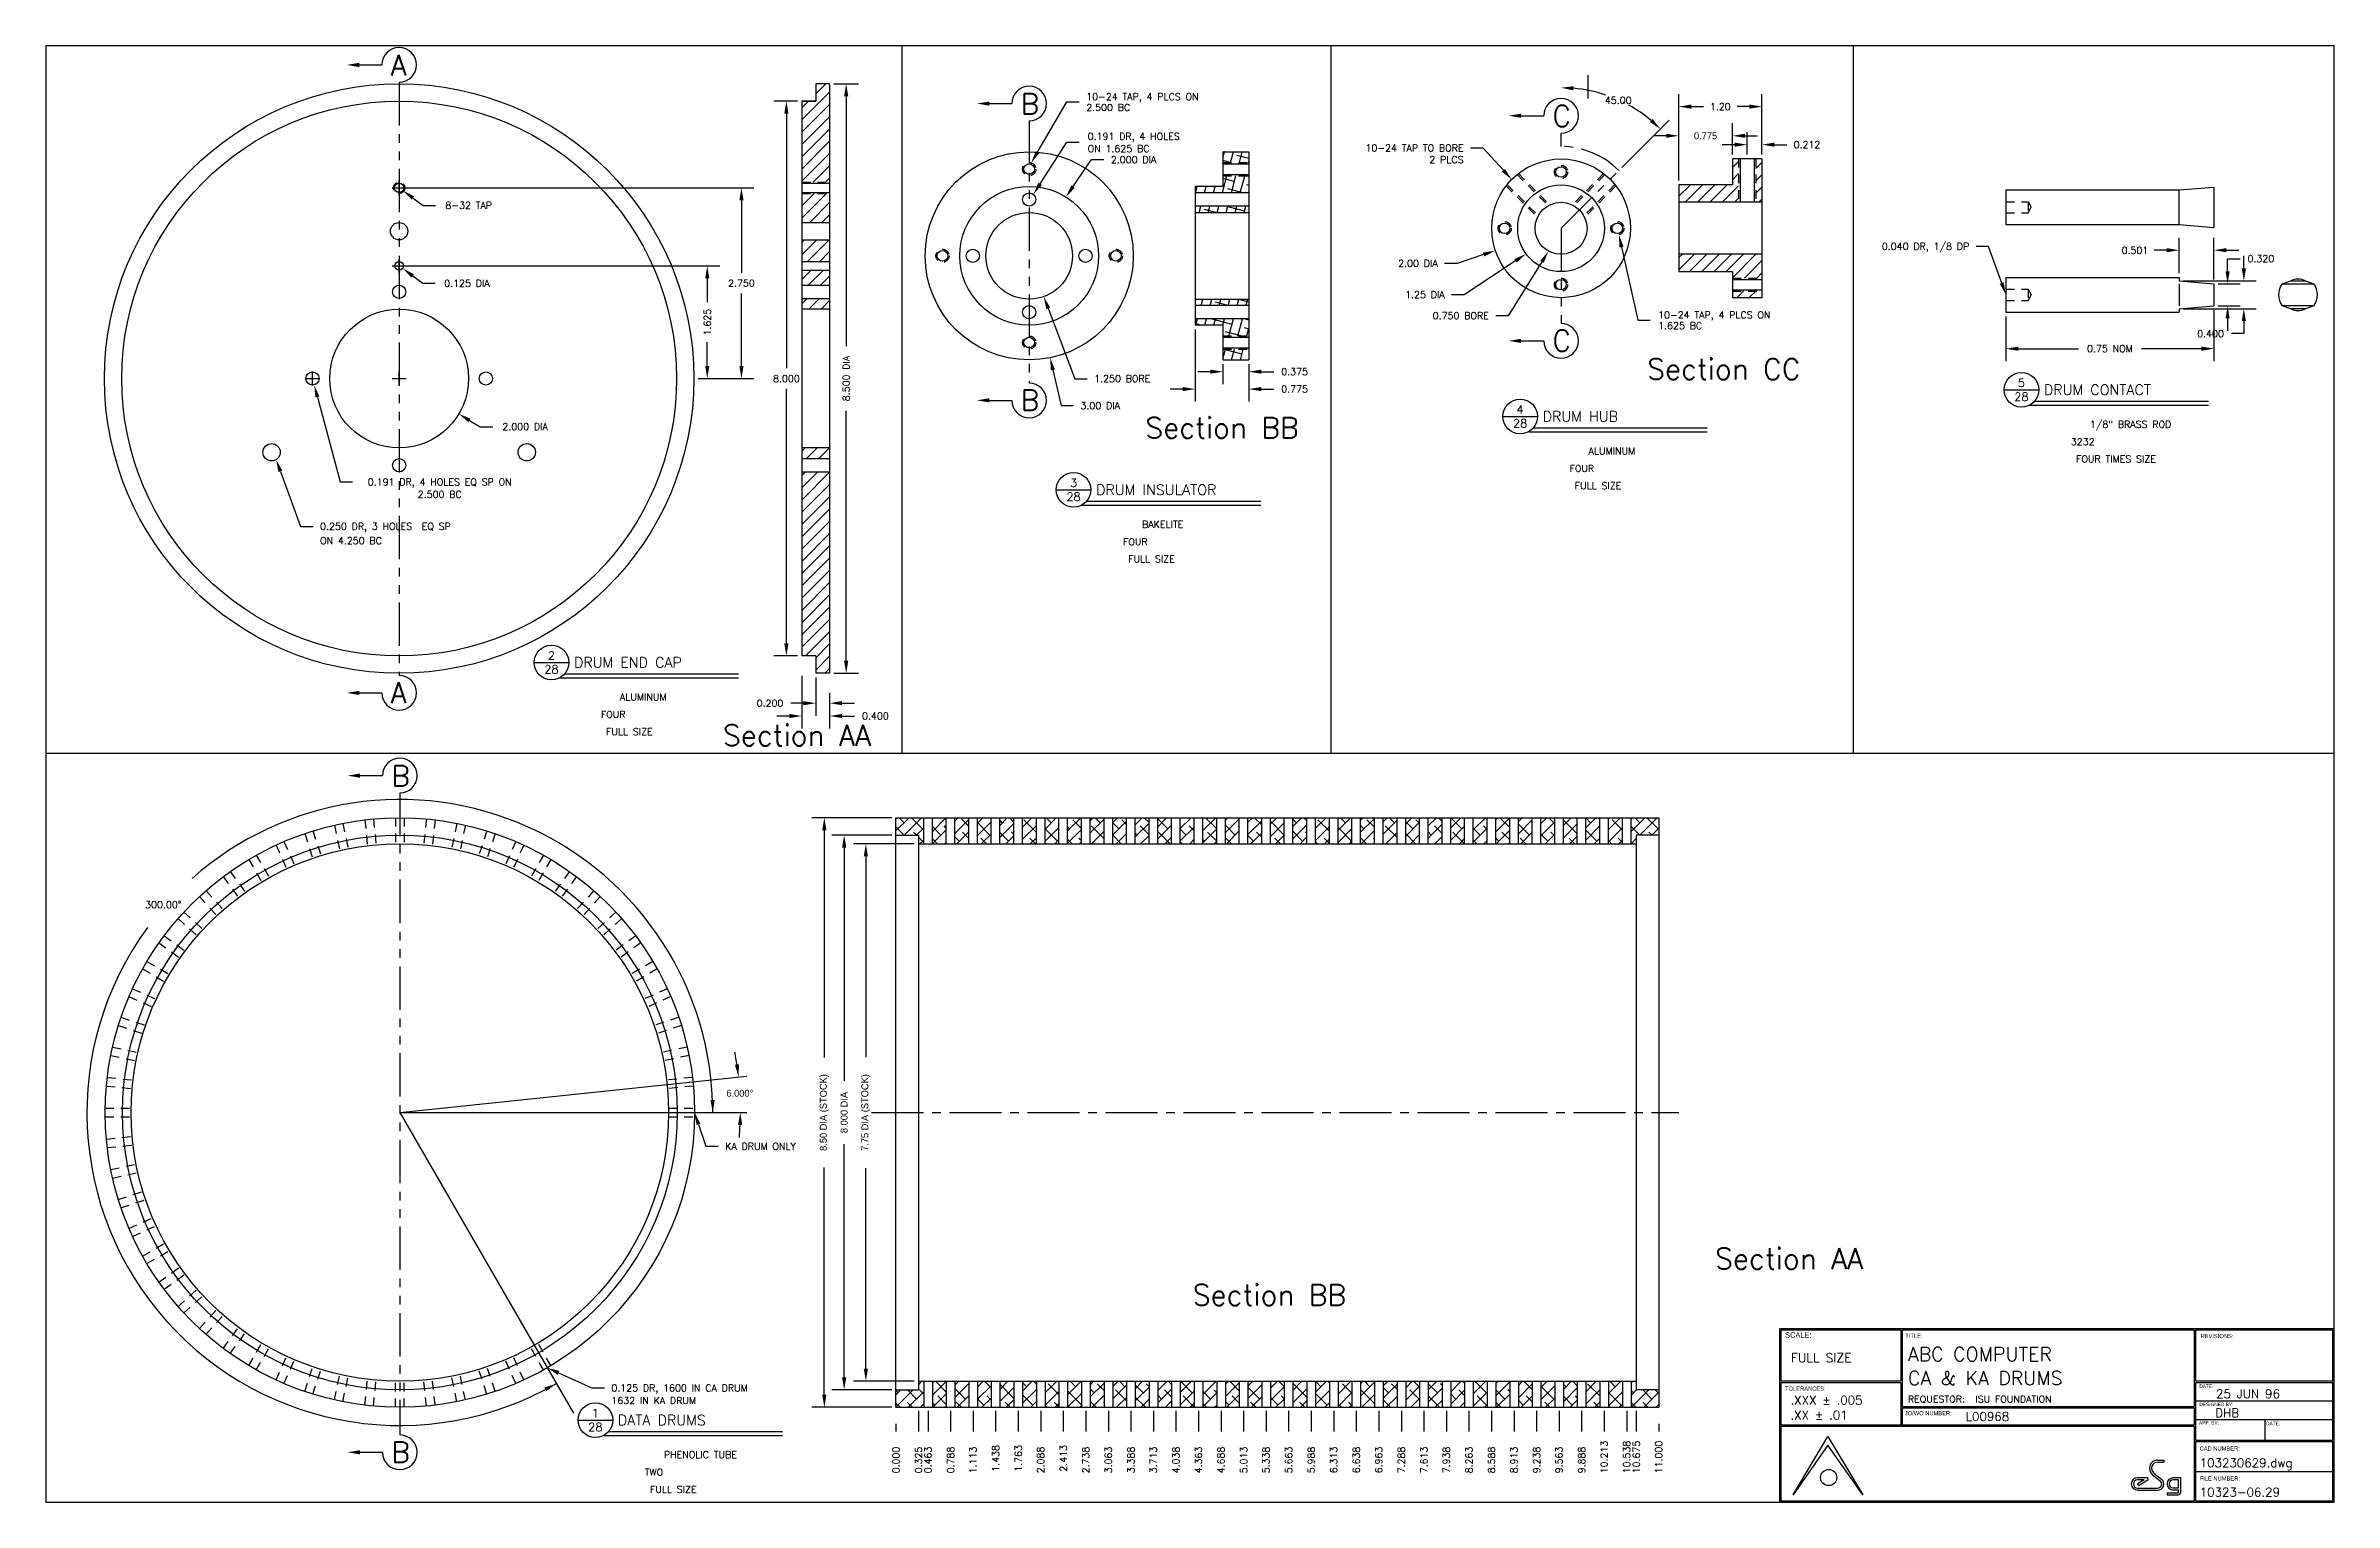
# Model space of a CAD drawing. Extents: x 0 to 33, y 0 to 21.
import ezdxf
from ezdxf.enums import TextEntityAlignment as Align

# ---------------------------------------------------------------- set-up
doc = ezdxf.new("R2010")
doc.units = 0
doc.header["$MEASUREMENT"] = 0
for name, pattern in [('CENTER2', [1.125, 0.75, -0.125, 0.125, -0.125]), ('HIDDEN2', [0.1875, 0.125, -0.0625]), ('PHANTOM2', [1.25, 0.625, -0.125, 0.125, -0.125, 0.125, -0.125])]:
    doc.linetypes.add(name, pattern=pattern)
doc.layers.get('0').update_dxf_attribs({"linetype": 'CONTINUOUS'})
doc.layers.get('DEFPOINTS').update_dxf_attribs({"linetype": 'CONTINUOUS'})
for name, color, linetype in [('BORDER', 5, 'CONTINUOUS'), ('DIM', 1, 'CONTINUOUS'), ('NFCENTER', 4, 'CENTER2'), ('NFHIDDEN', 6, 'HIDDEN2'), ('NFSECTION', 6, 'PHANTOM2'), ('OBJECT', 3, 'CONTINUOUS'), ('TEXT', 1, 'CONTINUOUS')]:
    doc.layers.add(name, color=color, linetype=linetype)
doc.styles.add('ROMANS', font='romans')
doc.styles.add('SIMPLEX', font='simplex')
doc.styles.add('TITLE', font='italic')
doc.dimstyles.get("Standard").update_dxf_attribs({"dimtxt": 0.1, "dimasz": 0.18, "dimexe": 0.18, "dimexo": 0.0625, "dimgap": 0.1, "dimtad": 0, "dimtih": 1, "dimtoh": 1, "dimdec": 3, "dimzin": 0, "dimdsep": 46, "dimtxsty": 'STANDARD', "dimcen": 0.1, "dimclrd": 256, "dimclre": 256, "dimclrt": 256, "dimadec": 0, "dimazin": 0, "dimtfac": 0.8, "dimtdec": 3, "dimtofl": 0, "dimtmove": 2, "dimatfit": 3, "dimfxl": 1, "dimtolj": 1, "dimtzin": 0, "dimarcsym": 0})

msp = doc.modelspace()

# ---------------------------------------------------------------- texts
at = {"layer": 'DIM', "linetype": 'ByBlock', "style": 'SIMPLEX'}
msp.add_text('300.00%%d', height=0.1, dxfattribs=at).set_placement((1.69398, 8.61624), align=Align.MIDDLE)
at = {"layer": 'DIM', "style": 'SIMPLEX'}
for s, p in [('0.000', (12.31011, 0.41584)), ('0.325', (12.63511, 0.41584)), ('0.463', (12.77261, 0.41584)), ('0.788', (13.09761, 0.41584)), ('1.113', (13.42261, 0.41584)), ('1.438', (13.74761, 0.43907)), ('1.763', (14.07261, 0.43907)), ('2.088', (14.39761, 0.41584)), ('2.413', (14.72261, 0.43907)), ('2.738', (15.04761, 0.41584)), ('3.063', (15.37261, 0.41584)), ('3.388', (15.69761, 0.41584)), ('3.713', (16.02261, 0.41584)), ('4.038', (16.34761, 0.41584)), ('4.363', (16.67261, 0.41584)), ('4.688', (16.99761, 0.41584)), ('5.013', (17.32261, 0.41584)), ('5.338', (17.64761, 0.41584)), ('5.663', (17.97261, 0.41584)), ('5.988', (18.29761, 0.41584)), ('6.313', (18.62261, 0.41584)), ('6.638', (18.94761, 0.41584)), ('6.963', (19.27261, 0.41584)), ('7.288', (19.59761, 0.41584)), ('7.613', (19.92261, 0.41584)), ('7.938', (20.24761, 0.41584)), ('8.263', (20.57261, 0.41584)), ('8.588', (20.89761, 0.41584)), ('8.913', (21.22261, 0.41584)), ('9.238', (21.54761, 0.41584)), ('9.563', (21.87261, 0.41584)), ('9.888', (22.19761, 0.41584)), ('10.213', (22.52261, 0.41584)), ('10.538', (22.84761, 0.41584)), ('10.675', (22.98511, 0.41584)), ('11.000', (23.31011, 0.41584))]:
    msp.add_text(s, height=0.1, rotation=90, dxfattribs=at).set_placement(p)
at = {"layer": 'TEXT', "style": 'SIMPLEX'}
for s, p in [('A', (4.97041, 20.57024)), ('B', (14.05559, 20.01271)), ('C', (21.72497, 19.8378)), ('C', (21.72497, 16.59825)), ('Section CC', (23.09199, 16.18809)), ('B', (14.05559, 15.74041)), ('Section BB', (15.85501, 15.34238)), ('A', (4.97041, 11.52254)), ('Section AA', (9.7642, 10.90797)), ('B', (4.98107, 10.32316)), ('Section AA', (24.07193, 3.36158)), ('Section BB', (16.53968, 2.83815)), ('B', (4.98107, 0.57284))]:
    msp.add_text(s, height=0.3, dxfattribs=at).set_placement(p)
for s, p in [('2.500 BC', (15.00366, 20.11003)), ('10-24 TAP, 4 PLCS ON', (15.00366, 20.2665)), ('0.191 DR, 4 HOLES', (15.02453, 19.69278)), ('ON 1.625 BC', (15.02453, 19.51545)), ('2.000 DIA', (15.35853, 19.35898)), ('10-24 TAP, 4 PLCS ON', (23.251, 17.12009)), ('1.625 BC', (23.251, 16.96362)), ('1.250 BORE', (15.11847, 16.19829)), ('3.00 DIA', (14.92016, 15.81233)), ('0.250 DR, 3 HOLES  EQ SP', (3.95549, 14.06991)), ('ON 4.250 BC', (3.95549, 13.86286)), ('KA DRUM ONLY', (9.79687, 5.13295)), ('0.125 DR, 1600 IN CA DRUM', (8.1559, 1.64804)), ('1632 IN KA DRUM', (8.1559, 1.46646))]:
    msp.add_text(s, height=0.1, dxfattribs=at).set_placement(p, align=Align.MIDDLE_LEFT)
at = {"layer": 'TEXT', "linetype": 'ByBlock', "style": 'SIMPLEX'}
msp.add_text('45.00', height=0.1, dxfattribs=at).set_placement((22.67469, 20.21343), align=Align.MIDDLE_CENTER)
at = {"layer": 'TEXT', "style": 'SIMPLEX'}
for s, p in [('10-24 TAP TO BORE', (20.44529, 19.52528)), ('2 PLCS', (20.44529, 19.35914)), ('0.040 DR, 1/8 DP', (27.7367, 18.1073)), ('2.00 DIA', (20.07174, 17.86252)), ('1.25 DIA', (20.17239, 17.40983)), ('0.750 BORE', (20.80988, 17.10805))]:
    msp.add_text(s, height=0.1, dxfattribs=at).set_placement(p, align=Align.MIDDLE_RIGHT)
at = {"layer": 'TEXT', "linetype": 'ByBlock', "style": 'SIMPLEX'}
msp.add_text('2.500 BC', height=0.1, dxfattribs=at).set_placement((5.68101, 14.53287), align=Align.MIDDLE)

# ---------------------------------------------------------------- blocks, each defined once
blk = doc.blocks.new('*D6')
at = {"linetype": 'ByBlock', "transparency": 16777216}
for p, q in [((5.591, 16.017), (5.591, 14.978)), ((6.366, 15.517), (6.366, 14.978)), ((5.411, 15.158), (5.231, 15.158)), ((6.546, 15.158), (6.726, 15.158))]:
    blk.add_line(p, q, dxfattribs=at)
for points in [[(5.411, 15.188), (5.411, 15.128), (5.591, 15.158)], [(6.546, 15.188), (6.546, 15.128), (6.366, 15.158)]]:
    blk.add_solid(points, dxfattribs=at)
at = {"layer": 'DEFPOINTS', "color": 0, "linetype": 'ByBlock', "transparency": 16777216}
for p in [(5.591, 16.079), (6.366, 15.579), (6.366, 15.158)]:
    blk.add_point(p, dxfattribs=at)
at = {"linetype": 'ByBlock', "transparency": 16777216, "style": 'SIMPLEX'}
blk.add_text('0.775', height=0.1, dxfattribs=at).set_placement((7.026, 15.158), align=Align.MIDDLE_CENTER)
blk = doc.blocks.new('P-TITLE')
at = {"layer": 'OBJECT'}
for p, q in [((-1.562, -0.638), (-1.062, -0.638)), ((1.387, -0.862), (-1.188, -0.862)), ((-1.113, -0.8), (1.387, -0.8))]:
    blk.add_line(p, q, dxfattribs=at)
blk.add_circle((-1.312, -0.638), 0.25, dxfattribs=at)
at = {"layer": 'OBJECT', "style": 'ROMANS'}
for tag, p in [('NO.', (-1.312, -0.538)), ('PAGE', (-1.312, -0.738))]:
    blk.add_attdef(tag, text='', height=0.12, dxfattribs=at).set_placement(p, align=Align.MIDDLE)
for tag, p, height in [('DESCRIPTION', (-0.988, -0.712), 0.15), ('#_REQUIRED', (-0.6, -1.438), 0.1), ('MATERIAL', (-0.325, -1.188), 0.1), ('SCALE', (-0.525, -1.688), 0.1)]:
    blk.add_attdef(tag, p, '', height=height, dxfattribs=at)
at = {"layer": 'OBJECT', "style": 'ROMANS', "flags": 2}
for tag, p in [('MATERIAL:', (-1.163, -1.188)), ('SCALE:', (-1.163, -1.688)), ('REQD:', (-1.163, -1.438))]:
    blk.add_attdef(tag, p, '', height=0.1, dxfattribs=at)
blk = doc.blocks.new('*X5')
at = {"color": 0}
for p, q in [((5.991, 18.494), (6.014, 18.579)), ((6.013, 18.577), (6.004, 18.579)), ((6.102, 18.425), (6.143, 18.579)), ((6.366, 18.482), (6.194, 18.528)), ((6.231, 18.425), (6.272, 18.579)), ((5.984, 17.987), (6.05, 18.234)), ((6.097, 18.425), (5.991, 18.453)), ((6.157, 18.15), (5.991, 18.194)), ((6.114, 17.987), (6.18, 18.234)), ((6.243, 17.987), (6.309, 18.234)), ((6.366, 18.223), (6.327, 18.234)), ((6.36, 18.425), (6.366, 18.444)), ((5.61, 18.038), (5.591, 18.043)), ((5.596, 17.987), (5.621, 18.079)), ((5.726, 17.987), (5.75, 18.079)), ((5.798, 17.987), (5.791, 17.989)), ((5.855, 17.987), (5.88, 18.079)), ((6.281, 17.987), (6.065, 18.045)), ((6.366, 18.094), (6.338, 18.101)), ((5.65, 17.704), (5.674, 17.796)), ((5.888, 17.704), (5.726, 17.748)), ((5.779, 17.704), (5.804, 17.796)), ((5.909, 17.704), (5.933, 17.796)), ((6.302, 17.723), (6.028, 17.796)), ((6.038, 17.704), (6.063, 17.796)), ((6.167, 17.704), (6.192, 17.796)), ((6.297, 17.704), (6.321, 17.796)), ((5.603, 16.079), (5.627, 16.171)), ((5.678, 16.362), (5.703, 16.454)), ((5.732, 16.079), (5.757, 16.171)), ((5.808, 16.362), (5.832, 16.454)), ((5.861, 16.079), (5.886, 16.171)), ((6.067, 16.362), (5.885, 16.411)), ((5.937, 16.362), (5.962, 16.454)), ((5.991, 16.079), (6.015, 16.171)), ((6.067, 16.362), (6.091, 16.454)), ((6.079, 15.925), (6.145, 16.171)), ((6.196, 16.362), (6.221, 16.454)), ((6.366, 16.412), (6.207, 16.454)), ((6.208, 15.925), (6.274, 16.171)), ((6.366, 16.153), (6.297, 16.171)), ((6.325, 16.362), (6.35, 16.454)), ((5.675, 16.079), (5.591, 16.102)), ((6.123, 16.089), (5.821, 16.169)), ((6.251, 15.925), (6.03, 15.984)), ((6.366, 16.023), (6.304, 16.04)), ((6.338, 15.925), (6.366, 16.03)), ((5.991, 15.596), (6.028, 15.734)), ((5.993, 15.606), (5.991, 15.606)), ((6.267, 15.662), (5.998, 15.734)), ((6.116, 15.579), (6.157, 15.734)), ((6.245, 15.579), (6.286, 15.734))]:
    blk.add_line(p, q, dxfattribs=at)
blk = doc.blocks.new('*D7')
at = {"linetype": 'ByBlock', "transparency": 16777216}
for p, q in [((5.991, 15.517), (5.991, 15.229)), ((6.366, 15.517), (6.366, 15.229)), ((5.811, 15.409), (5.631, 15.409)), ((6.546, 15.409), (6.726, 15.409))]:
    blk.add_line(p, q, dxfattribs=at)
for points in [[(5.811, 15.439), (5.811, 15.379), (5.991, 15.409)], [(6.546, 15.439), (6.546, 15.379), (6.366, 15.409)]]:
    blk.add_solid(points, dxfattribs=at)
at = {"layer": 'DEFPOINTS', "color": 0, "linetype": 'ByBlock', "transparency": 16777216}
for p in [(5.991, 15.579), (6.366, 15.579), (6.366, 15.409)]:
    blk.add_point(p, dxfattribs=at)
at = {"linetype": 'ByBlock', "transparency": 16777216, "style": 'SIMPLEX'}
blk.add_text('0.375', height=0.1, dxfattribs=at).set_placement((7.026, 15.409), align=Align.MIDDLE_CENTER)
blk = doc.blocks.new('T-BLK')
for p, q in [((-7.8, 0.106), (-7.3, 0.949)), ((-7.3, 0.824), (-7.8, 0.106)), ((-7.3, 0.949), (-6.8, 0.106)), ((-6.8, 0.106), (-7.3, 0.824)), ((-2.689, 0.351), (-2.838, 0.351)), ((-2.689, 0.351), (-2.689, 0.316)), ((-2.621, 0.397), (-2.511, 0.308)), ((-2.603, 0.42), (-2.492, 0.332)), ((-2.547, 0.608), (-2.459, 0.608)), ((-2.547, 0.578), (-2.459, 0.578)), ((-2.459, 0.608), (-2.459, 0.578)), ((-2.214, 0.351), (-2.325, 0.351)), ((-2.214, 0.144), (-2.214, 0.351)), ((-2.739, 0.321), (-2.838, 0.321)), ((-2.739, 0.321), (-2.838, 0.263)), ((-2.838, 0.263), (-2.822, 0.237)), ((-2.838, 0.204), (-2.547, 0.204)), ((-2.838, 0.174), (-2.547, 0.174)), ((-2.689, 0.316), (-2.822, 0.237)), ((-2.411, 0.136), (-2.411, 0.106)), ((-2.411, 0.136), (-2.252, 0.136)), ((-2.411, 0.106), (-2.252, 0.106)), ((-2.244, 0.321), (-2.325, 0.321)), ((-2.325, 0.209), (-2.244, 0.209)), ((-2.325, 0.179), (-2.244, 0.179)), ((-2.244, 0.209), (-2.244, 0.321)), ((-2.244, 0.144), (-2.244, 0.179))]:
    blk.add_line(p, q)
blk.add_circle((-7.29, 0.356), 0.117)
for centre, radius, start, end in [((-2.838, 0.263), 0.0887, 90, 270), ((-2.547, 0.49), 0.119, 90, 231.3801), ((-2.547, 0.49), 0.0887, 90, 231.3801), ((-2.547, 0.263), 0.0887, 270, 51.3801), ((-2.325, 0.265), 0.086, 90, 270), ((-2.838, 0.263), 0.0587, 90, 270), ((-2.547, 0.263), 0.0587, 270, 51.3801), ((-2.325, 0.265), 0.056, 90, 270), ((-2.252, 0.144), 0.00793, 270, 0), ((-2.252, 0.144), 0.0379, 270, 0)]:
    blk.add_arc(centre, radius, start, end)
at = {"layer": 'BORDER'}
for p, q in [((-6.251, 2.48), (-6.251, 1.748)), ((-6.231, 2.48), (-6.231, 1.381)), ((-2.021, 2.48), (-2.021, 1.381)), ((-2.001, 2.48), (-2.001, 1.748)), ((-7.98, 1.748), (-6.251, 1.748)), ((-7.98, 1.728), (-6.251, 1.728)), ((-6.251, 1.728), (-6.251, 1.111)), ((-2.001, 1.748), (-0.02, 1.748)), ((-2.001, 1.728), (-0.02, 1.728)), ((-2.001, 1.728), (-2.001, 0.897)), ((-6.231, 1.381), (-2.021, 1.381)), ((-6.231, 1.361), (-2.021, 1.361)), ((-6.231, 1.361), (-6.231, 1.111)), ((-2.021, 1.361), (-2.021, 1.111)), ((-6.251, 1.111), (-7.98, 1.111)), ((-2.021, 1.091), (-7.98, 1.091)), ((-2.021, 1.111), (-6.231, 1.111)), ((-2.021, 1.091), (-2.021, 0.02)), ((-2.001, 0.897), (-0.02, 0.897)), ((-2.001, 0.877), (-0.02, 0.877)), ((-2.001, 0.877), (-2.001, 0.02))]:
    blk.add_line(p, q, dxfattribs=at)
for points in [[(0, 0), (0, 2.5), (-8, 2.5), (-8, 0), (0, 0)], [(-6.251, 2.48), (-7.98, 2.48), (-7.98, 1.748)], [(-2.021, 2.48), (-6.231, 2.48)], [(-0.02, 1.748), (-0.02, 2.48), (-2.001, 2.48)], [(-7.98, 1.728), (-7.98, 1.111)], [(-0.02, 0.897), (-0.02, 1.728)], [(-7.98, 1.091), (-7.98, 0.02), (-2.021, 0.02)], [(-0.02, 0.02), (-0.02, 0.877)], [(-2.001, 0.02), (-0.02, 0.02)]]:
    blk.add_lwpolyline(points, dxfattribs=at)
at = {"layer": 'TEXT', "color": 2}
for p, q in [((-0.02, 1.456), (-2.001, 1.456)), ((-2.001, 1.191), (-0.02, 1.191)), ((-1.001, 1.191), (-1.001, 0.897)), ((-2.001, 0.444), (-0.02, 0.444))]:
    blk.add_line(p, q, dxfattribs=at)
at = {"style": 'SIMPLEX'}
for s, height, p in [('.XXX %%P .005', 0.125, (-7.841, 1.408)), ('REQUESTOR:', 0.1, (-6.148, 1.436)), ('.XX %%P .01', 0.125, (-7.841, 1.194))]:
    blk.add_text(s, height=height, dxfattribs=at).set_placement(p)
for tag, p, height in [('DWG_:_ACT', (-7.836, 2.018), 0.13), ('FLINE_TITLE', (-6.147, 2.034), 0.2), ('SLINE_TITLE', (-6.147, 1.69), 0.2), ('REQUESTOR', (-5.176, 1.436), 0.1), ('DESN', (-1.715, 1.225), 0.125), ('DATE', (-1.704, 1.501), 0.125), ('J.O.N.', (-5.314, 1.174), 0.125), ('CAD_NUMBER', (-1.94, 0.505), 0.125), ('FILE_NUMBER', (-1.94, 0.084), 0.125)]:
    blk.add_attdef(tag, p, '', height=height, dxfattribs=at)
at = {"color": 7, "style": 'TITLE', "flags": 2}
for tag, p, height in [('TOP_LINE_LOGO', (-6.698, 0.767), 0.17), ('BOTTOM_LINE_LOGO', (-6.693, 0.147), 0.125)]:
    blk.add_attdef(tag, p, '', height=height, dxfattribs=at)
at = {"style": 'SIMPLEX', "flags": 2}
for tag, p, height in [('SECOND_LOGO_LINE', (-6.692, 0.384), 0.085), ('FIRST_LOGO_LINE', (-6.691, 0.542), 0.1)]:
    blk.add_attdef(tag, p, '', height=height, dxfattribs=at)
at = {"layer": 'TEXT'}
for s, height, p in [('SCALE:', 0.08, (-7.918, 2.372)), ('TITLE:', 0.06, (-6.186, 2.371)), ('REVISIONS:', 0.06, (-1.928, 2.366)), ('TOLERANCES:', 0.06, (-7.919, 1.609)), ('DATE:', 0.05, (-1.945, 1.648)), ('DESIGNED BY:', 0.05, (-1.945, 1.386)), ('JO/WO NUMBER:', 0.06, (-6.192, 1.254)), ('APP. BY:', 0.05, (-1.95, 1.12)), ('DATE:', 0.05, (-0.982, 1.11)), ('CAD NUMBER:', 0.06, (-1.941, 0.745)), ('FILE NUMBER:', 0.06, (-1.94, 0.312))]:
    blk.add_text(s, height=height, dxfattribs=at).set_placement(p)
blk = doc.blocks.new('*D8')
at = {"linetype": 'ByBlock', "transparency": 16777216}
for p, q in [((27.869, 5.369), (27.869, 4.725)), ((30.869, 5.459), (30.869, 4.725)), ((28.049, 4.905), (28.915, 4.905)), ((30.689, 4.905), (29.824, 4.905))]:
    blk.add_line(p, q, dxfattribs=at)
for points in [[(28.049, 4.935), (28.049, 4.875), (27.869, 4.905)], [(30.689, 4.935), (30.689, 4.875), (30.869, 4.905)]]:
    blk.add_solid(points, dxfattribs=at)
at = {"layer": 'DEFPOINTS', "color": 0, "linetype": 'ByBlock', "transparency": 16777216}
for p in [(27.869, 5.432), (30.869, 5.522), (30.869, 4.905)]:
    blk.add_point(p, dxfattribs=at)
at = {"linetype": 'ByBlock', "transparency": 16777216, "style": 'SIMPLEX'}
blk.add_text('0.75 NOM', height=0.1, dxfattribs=at).set_placement((29.369, 4.905), align=Align.MIDDLE_CENTER)
blk = doc.blocks.new('*D9')
at = {"linetype": 'ByBlock', "transparency": 16777216}
for p, q in [((30.189, 6.325), (30.009, 6.325)), ((30.369, 5.994), (30.369, 6.505)), ((30.869, 5.904), (30.869, 6.505)), ((31.049, 6.325), (31.229, 6.325))]:
    blk.add_line(p, q, dxfattribs=at)
for points in [[(30.189, 6.355), (30.189, 6.295), (30.369, 6.325)], [(31.049, 6.355), (31.049, 6.295), (30.869, 6.325)]]:
    blk.add_solid(points, dxfattribs=at)
at = {"layer": 'DEFPOINTS', "color": 0, "linetype": 'ByBlock', "transparency": 16777216}
for p in [(30.369, 6.325), (30.369, 5.932), (30.869, 5.842)]:
    blk.add_point(p, dxfattribs=at)
at = {"linetype": 'ByBlock', "transparency": 16777216, "style": 'SIMPLEX'}
blk.add_text('0.501', height=0.1, dxfattribs=at).set_placement((29.73, 6.325), align=Align.MIDDLE_CENTER)
blk = doc.blocks.new('*D10')
at = {"linetype": 'ByBlock', "transparency": 16777216}
for p, q in [((31.3, 6.062), (31.3, 6.242)), ((30.431, 5.882), (31.48, 5.882)), ((30.431, 5.482), (31.48, 5.482)), ((31.3, 5.302), (31.3, 5.122)), ((31.3, 5.122), (31.12, 5.122))]:
    blk.add_line(p, q, dxfattribs=at)
for points in [[(31.27, 6.062), (31.33, 6.062), (31.3, 5.882)], [(31.27, 5.302), (31.33, 5.302), (31.3, 5.482)]]:
    blk.add_solid(points, dxfattribs=at)
at = {"layer": 'DEFPOINTS', "color": 0, "linetype": 'ByBlock', "transparency": 16777216}
for p in [(30.369, 5.882), (30.369, 5.482), (31.3, 5.482)]:
    blk.add_point(p, dxfattribs=at)
at = {"linetype": 'ByBlock', "transparency": 16777216, "style": 'SIMPLEX'}
blk.add_text('0.400', height=0.1, dxfattribs=at).set_placement((30.82, 5.122), align=Align.MIDDLE_CENTER)
blk = doc.blocks.new('*D11')
at = {"linetype": 'ByBlock', "transparency": 16777216}
for p, q in [((31.066, 6.022), (31.066, 6.202)), ((31.066, 6.202), (31.246, 6.202)), ((30.932, 5.842), (31.246, 5.842)), ((30.932, 5.522), (31.246, 5.522)), ((31.066, 5.342), (31.066, 5.162))]:
    blk.add_line(p, q, dxfattribs=at)
for points in [[(31.036, 6.022), (31.096, 6.022), (31.066, 5.842)], [(31.036, 5.342), (31.096, 5.342), (31.066, 5.522)]]:
    blk.add_solid(points, dxfattribs=at)
at = {"layer": 'DEFPOINTS', "color": 0, "linetype": 'ByBlock', "transparency": 16777216}
for p in [(30.869, 5.842), (31.066, 5.842), (30.869, 5.522)]:
    blk.add_point(p, dxfattribs=at)
at = {"linetype": 'ByBlock', "transparency": 16777216, "style": 'SIMPLEX'}
blk.add_text('0.320', height=0.1, dxfattribs=at).set_placement((31.546, 6.202), align=Align.MIDDLE_CENTER)
blk = doc.blocks.new('*D12')
at = {"linetype": 'ByBlock', "transparency": 16777216}
for p, q in [((23.047, 15.042), (23.047, 15.242)), ((22.947, 15.142), (23.147, 15.142)), ((23.118, 14.875), (23.445, 13.651)), ((23.445, 13.651), (23.625, 13.651))]:
    blk.add_line(p, q, dxfattribs=at)
blk.add_solid([(23.089, 14.868), (23.147, 14.883), (23.072, 15.049)], dxfattribs=at)
at = {"layer": 'DEFPOINTS', "color": 0, "linetype": 'ByBlock', "transparency": 16777216}
for p in [(23.022, 15.234), (23.072, 15.049)]:
    blk.add_point(p, dxfattribs=at)
at = {"linetype": 'ByBlock', "transparency": 16777216, "style": 'SIMPLEX'}
blk.add_text('0.191 DR, 4 HOLES EQ SP ON', height=0.1, dxfattribs=at).set_placement((24.882, 13.651), align=Align.MIDDLE_CENTER)
blk = doc.blocks.new('*D13')
at = {"linetype": 'ByBlock', "transparency": 16777216}
for p, q in [((24.297, 15.042), (24.297, 15.242)), ((24.197, 15.142), (24.397, 15.142)), ((25.312, 14.539), (25.467, 14.448)), ((25.467, 14.448), (25.647, 14.448))]:
    blk.add_line(p, q, dxfattribs=at)
blk.add_solid([(25.296, 14.514), (25.327, 14.565), (25.157, 14.631)], dxfattribs=at)
at = {"layer": 'DEFPOINTS', "color": 0, "linetype": 'ByBlock', "transparency": 16777216}
for p in [(23.437, 15.652), (25.157, 14.631)]:
    blk.add_point(p, dxfattribs=at)
at = {"linetype": 'ByBlock', "transparency": 16777216, "style": 'SIMPLEX'}
blk.add_text('2.000 DIA', height=0.1, dxfattribs=at).set_placement((26.113, 14.448), align=Align.MIDDLE_CENTER)
blk = doc.blocks.new('*D14')
at = {"linetype": 'ByBlock', "transparency": 16777216}
for p, q in [((15.654, 17.847), (15.654, 19.094)), ((15.834, 18.914), (16.011, 18.914)), ((16.674, 18.914), (16.497, 18.914)), ((16.854, 18.222), (16.854, 19.094))]:
    blk.add_line(p, q, dxfattribs=at)
for points in [[(15.834, 18.944), (15.834, 18.884), (15.654, 18.914)], [(16.674, 18.944), (16.674, 18.884), (16.854, 18.914)]]:
    blk.add_solid(points, dxfattribs=at)
at = {"layer": 'DEFPOINTS', "color": 0, "linetype": 'ByBlock', "transparency": 16777216}
for p in [(16.854, 18.914), (16.854, 18.159), (15.654, 17.784)]:
    blk.add_point(p, dxfattribs=at)
at = {"linetype": 'ByBlock', "transparency": 16777216, "style": 'SIMPLEX'}
blk.add_text('1.20', height=0.1, dxfattribs=at).set_placement((16.254, 18.914), align=Align.MIDDLE_CENTER)
blk = doc.blocks.new('*D15')
at = {"linetype": 'ByBlock', "transparency": 16777216}
for p, q in [((16.641, 18.222), (16.641, 18.545)), ((16.854, 18.222), (16.854, 18.545)), ((16.461, 18.365), (16.281, 18.365)), ((17.034, 18.365), (17.214, 18.365))]:
    blk.add_line(p, q, dxfattribs=at)
for points in [[(16.461, 18.395), (16.461, 18.335), (16.641, 18.365)], [(17.034, 18.395), (17.034, 18.335), (16.854, 18.365)]]:
    blk.add_solid(points, dxfattribs=at)
at = {"layer": 'DEFPOINTS', "color": 0, "linetype": 'ByBlock', "transparency": 16777216}
for p in [(16.641, 18.159), (16.854, 18.365), (16.854, 18.159)]:
    blk.add_point(p, dxfattribs=at)
at = {"linetype": 'ByBlock', "transparency": 16777216, "style": 'SIMPLEX'}
blk.add_text('0.212', height=0.1, dxfattribs=at).set_placement((17.504, 18.365), align=Align.MIDDLE_CENTER)
blk = doc.blocks.new('*X2')
at = {"color": 0}
for p, q in [((65.985, 12.245), (66.073, 12.333)), ((66.323, 12.229), (66.41, 12.317)), ((65.21, 11.824), (65.379, 11.993)), ((65.306, 11.743), (65.556, 11.993)), ((65.483, 11.743), (65.733, 11.993)), ((65.66, 11.743), (65.91, 11.993)), ((65.836, 11.743), (66.073, 11.979)), ((65.985, 12.069), (66.073, 12.156)), ((66.323, 12.052), (66.41, 12.14)), ((66.323, 11.876), (66.41, 11.963)), ((66.013, 11.743), (66.073, 11.802)), ((66.367, 11.743), (66.41, 11.786)), ((65.21, 10.94), (65.263, 10.993)), ((65.21, 10.763), (65.44, 10.993)), ((65.367, 10.743), (65.617, 10.993)), ((65.543, 10.743), (65.793, 10.993)), ((65.72, 10.743), (65.97, 10.993)), ((65.897, 10.743), (66.147, 10.993)), ((65.985, 10.654), (66.324, 10.993)), ((66.159, 10.651), (66.41, 10.903)), ((66.335, 10.651), (66.41, 10.726)), ((66.052, 10.368), (66.144, 10.46)), ((66.229, 10.368), (66.321, 10.46)), ((66.406, 10.368), (66.41, 10.372))]:
    blk.add_line(p, q, dxfattribs=at)
blk = doc.blocks.new('*D16')
at = {"linetype": 'ByBlock', "transparency": 16777216}
for p, q in [((30.042, 19.142), (29.701, 19.142)), ((29.881, 18.962), (29.881, 15.292)), ((29.881, 11.322), (29.881, 14.992)), ((30.042, 11.142), (29.701, 11.142))]:
    blk.add_line(p, q, dxfattribs=at)
for points in [[(29.851, 18.962), (29.911, 18.962), (29.881, 19.142)], [(29.851, 11.322), (29.911, 11.322), (29.881, 11.142)]]:
    blk.add_solid(points, dxfattribs=at)
at = {"layer": 'DEFPOINTS', "color": 0, "linetype": 'ByBlock', "transparency": 16777216}
for p in [(29.881, 19.142), (30.105, 19.142), (30.105, 11.142)]:
    blk.add_point(p, dxfattribs=at)
at = {"linetype": 'ByBlock', "transparency": 16777216, "style": 'SIMPLEX'}
blk.add_text('8.000', height=0.1, dxfattribs=at).set_placement((29.881, 15.142), align=Align.MIDDLE_CENTER)
blk = doc.blocks.new('*D17')
at = {"linetype": 'ByBlock', "transparency": 16777216}
for p, q in [((30.567, 19.392), (30.923, 19.392)), ((30.743, 19.212), (30.743, 15.608)), ((30.743, 11.072), (30.743, 14.675)), ((30.567, 10.892), (30.923, 10.892))]:
    blk.add_line(p, q, dxfattribs=at)
for points in [[(30.713, 19.212), (30.773, 19.212), (30.743, 19.392)], [(30.713, 11.072), (30.773, 11.072), (30.743, 10.892)]]:
    blk.add_solid(points, dxfattribs=at)
at = {"layer": 'DEFPOINTS', "color": 0, "linetype": 'ByBlock', "transparency": 16777216}
for p in [(30.505, 19.392), (30.743, 19.392), (30.505, 10.892)]:
    blk.add_point(p, dxfattribs=at)
at = {"linetype": 'ByBlock', "transparency": 16777216, "style": 'SIMPLEX'}
blk.add_text('8.500 DIA', height=0.1, rotation=90, dxfattribs=at).set_placement((30.743, 15.142), align=Align.MIDDLE_CENTER)
blk = doc.blocks.new('*X1')
at = {"color": 0}
for p, q in [((53.103, 10.323), (53.148, 10.368)), ((53.17, 10.213), (53.324, 10.368)), ((53.347, 10.213), (53.501, 10.368)), ((53.103, 9.793), (53.332, 10.022)), ((53.103, 9.97), (53.156, 10.022)), ((53.103, 9.616), (53.503, 10.016)), ((53.103, 9.439), (53.503, 9.839)), ((53.103, 9.262), (53.503, 9.662)), ((53.103, 9.086), (53.503, 9.486)), ((53.103, 8.909), (53.503, 9.309)), ((53.103, 8.732), (53.503, 9.132)), ((53.103, 8.555), (53.503, 8.955)), ((53.103, 8.379), (53.503, 8.779)), ((53.103, 8.202), (53.503, 8.602)), ((53.103, 8.025), (53.503, 8.425)), ((53.103, 7.848), (53.503, 8.248)), ((53.103, 7.671), (53.503, 8.071)), ((53.103, 7.495), (53.503, 7.895)), ((53.153, 7.368), (53.503, 7.718)), ((53.303, 7.341), (53.503, 7.541)), ((53.303, 7.164), (53.503, 7.364)), ((53.433, 7.118), (53.503, 7.188))]:
    blk.add_line(p, q, dxfattribs=at)
blk = doc.blocks.new('*D18')
at = {"linetype": 'ByBlock', "transparency": 16777216}
for p, q in [((30.105, 10.857), (30.105, 10.096)), ((30.505, 10.607), (30.505, 10.096)), ((29.925, 10.276), (29.745, 10.276)), ((30.685, 10.276), (30.865, 10.276))]:
    blk.add_line(p, q, dxfattribs=at)
for points in [[(29.925, 10.306), (29.925, 10.246), (30.105, 10.276)], [(30.685, 10.306), (30.685, 10.246), (30.505, 10.276)]]:
    blk.add_solid(points, dxfattribs=at)
at = {"layer": 'DEFPOINTS', "color": 0, "linetype": 'ByBlock', "transparency": 16777216}
for p in [(30.105, 10.919), (30.505, 10.669), (30.505, 10.276)]:
    blk.add_point(p, dxfattribs=at)
at = {"linetype": 'ByBlock', "transparency": 16777216, "style": 'SIMPLEX'}
blk.add_text('0.400', height=0.1, dxfattribs=at).set_placement((31.165, 10.276), align=Align.MIDDLE_CENTER)
blk = doc.blocks.new('*D19')
at = {"linetype": 'ByBlock', "transparency": 16777216}
for p, q in [((30.305, 10.829), (30.305, 10.281)), ((30.505, 10.579), (30.505, 10.281)), ((30.125, 10.461), (29.945, 10.461)), ((30.685, 10.461), (30.865, 10.461))]:
    blk.add_line(p, q, dxfattribs=at)
for points in [[(30.125, 10.491), (30.125, 10.431), (30.305, 10.461)], [(30.685, 10.491), (30.685, 10.431), (30.505, 10.461)]]:
    blk.add_solid(points, dxfattribs=at)
at = {"layer": 'DEFPOINTS', "color": 0, "linetype": 'ByBlock', "transparency": 16777216}
for p in [(30.305, 10.892), (30.505, 10.642), (30.305, 10.461)]:
    blk.add_point(p, dxfattribs=at)
at = {"linetype": 'ByBlock', "transparency": 16777216, "style": 'SIMPLEX'}
blk.add_text('0.200', height=0.1, dxfattribs=at).set_placement((29.645, 10.461), align=Align.MIDDLE_CENTER)
blk = doc.blocks.new('*D20')
at = {"linetype": 'ByBlock', "transparency": 16777216}
for p, q in [((24.359, 17.892), (29.413, 17.892)), ((29.233, 17.712), (29.233, 16.667)), ((29.233, 15.322), (29.233, 16.367)), ((28.609, 15.142), (29.413, 15.142))]:
    blk.add_line(p, q, dxfattribs=at)
for points in [[(29.203, 17.712), (29.263, 17.712), (29.233, 17.892)], [(29.203, 15.322), (29.263, 15.322), (29.233, 15.142)]]:
    blk.add_solid(points, dxfattribs=at)
at = {"layer": 'DEFPOINTS', "color": 0, "linetype": 'ByBlock', "transparency": 16777216}
for p in [(24.297, 17.892), (29.233, 17.892), (28.547, 15.142)]:
    blk.add_point(p, dxfattribs=at)
at = {"linetype": 'ByBlock', "transparency": 16777216, "style": 'SIMPLEX'}
blk.add_text('2.750', height=0.1, dxfattribs=at).set_placement((29.233, 16.517), align=Align.MIDDLE_CENTER)
blk = doc.blocks.new('*D21')
at = {"linetype": 'ByBlock', "transparency": 16777216}
for p, q in [((24.359, 16.767), (28.92, 16.767)), ((28.74, 16.587), (28.74, 16.245)), ((28.74, 15.322), (28.74, 15.664)), ((28.609, 15.142), (28.92, 15.142))]:
    blk.add_line(p, q, dxfattribs=at)
for points in [[(28.71, 16.587), (28.77, 16.587), (28.74, 16.767)], [(28.71, 15.322), (28.77, 15.322), (28.74, 15.142)]]:
    blk.add_solid(points, dxfattribs=at)
at = {"layer": 'DEFPOINTS', "color": 0, "linetype": 'ByBlock', "transparency": 16777216}
for p in [(24.297, 16.767), (28.74, 16.767), (28.547, 15.142)]:
    blk.add_point(p, dxfattribs=at)
at = {"linetype": 'ByBlock', "transparency": 16777216, "style": 'SIMPLEX'}
blk.add_text('1.625', height=0.1, rotation=90, dxfattribs=at).set_placement((28.74, 15.954), align=Align.MIDDLE_CENTER)
blk = doc.blocks.new('*D22')
at = {"linetype": 'ByBlock', "transparency": 16777216}
for p, q in [((24.297, 16.667), (24.297, 16.867)), ((24.197, 16.767), (24.397, 16.767)), ((24.492, 16.623), (24.637, 16.516)), ((24.637, 16.516), (24.817, 16.516))]:
    blk.add_line(p, q, dxfattribs=at)
blk.add_solid([(24.474, 16.599), (24.51, 16.647), (24.347, 16.73)], dxfattribs=at)
at = {"layer": 'DEFPOINTS', "color": 0, "linetype": 'ByBlock', "transparency": 16777216}
for p in [(24.247, 16.804), (24.347, 16.73)]:
    blk.add_point(p, dxfattribs=at)
at = {"linetype": 'ByBlock', "transparency": 16777216, "style": 'SIMPLEX'}
blk.add_text('0.125 DIA', height=0.1, dxfattribs=at).set_placement((25.274, 16.516), align=Align.MIDDLE_CENTER)
blk = doc.blocks.new('*D23')
at = {"linetype": 'ByBlock', "transparency": 16777216}
for p, q in [((24.197, 17.892), (24.397, 17.892)), ((24.297, 17.792), (24.297, 17.992)), ((24.497, 17.744), (24.642, 17.638)), ((24.642, 17.638), (24.822, 17.638))]:
    blk.add_line(p, q, dxfattribs=at)
blk.add_solid([(24.479, 17.72), (24.514, 17.769), (24.352, 17.851)], dxfattribs=at)
at = {"layer": 'DEFPOINTS', "color": 0, "linetype": 'ByBlock', "transparency": 16777216}
for p in [(24.242, 17.932), (24.352, 17.851)]:
    blk.add_point(p, dxfattribs=at)
at = {"linetype": 'ByBlock', "transparency": 16777216, "style": 'SIMPLEX'}
blk.add_text('8-32 TAP', height=0.1, dxfattribs=at).set_placement((25.3, 17.638), align=Align.MIDDLE_CENTER)
blk = doc.blocks.new('*X0')
at = {"color": 0}
for p, q in [((53.303, 15.473), (53.448, 15.618)), ((53.103, 15.096), (53.503, 15.496)), ((53.103, 15.273), (53.198, 15.368)), ((53.103, 14.919), (53.503, 15.319)), ((53.103, 14.743), (53.503, 15.143)), ((53.103, 14.566), (53.503, 14.966)), ((53.103, 14.389), (53.503, 14.789)), ((53.103, 14.212), (53.503, 14.612)), ((53.267, 14.2), (53.503, 14.435)), ((53.444, 14.2), (53.503, 14.259)), ((53.103, 13.859), (53.28, 14.036)), ((53.103, 14.035), (53.103, 14.036)), ((53.103, 13.682), (53.457, 14.036)), ((53.216, 13.618), (53.503, 13.905)), ((53.392, 13.618), (53.503, 13.728)), ((53.103, 13.328), (53.142, 13.368)), ((53.103, 13.152), (53.319, 13.368)), ((53.183, 13.055), (53.496, 13.368)), ((53.103, 12.798), (53.235, 12.93)), ((53.195, 12.713), (53.412, 12.93)), ((53.36, 13.055), (53.503, 13.198)), ((53.372, 12.713), (53.503, 12.844)), ((53.103, 12.444), (53.181, 12.522)), ((53.203, 12.368), (53.358, 12.522)), ((53.38, 12.368), (53.503, 12.491))]:
    blk.add_line(p, q, dxfattribs=at)
blk = doc.blocks.new('*D24')
at = {"linetype": 'ByBlock', "transparency": 16777216}
for p, q in [((15.474, 18.493), (15.294, 18.493)), ((15.654, 17.847), (15.654, 18.673)), ((16.429, 18.222), (16.429, 18.673)), ((16.609, 18.493), (16.789, 18.493))]:
    blk.add_line(p, q, dxfattribs=at)
for points in [[(15.474, 18.523), (15.474, 18.463), (15.654, 18.493)], [(16.609, 18.523), (16.609, 18.463), (16.429, 18.493)]]:
    blk.add_solid(points, dxfattribs=at)
at = {"layer": 'DEFPOINTS', "color": 0, "linetype": 'ByBlock', "transparency": 16777216}
for p in [(16.429, 18.493), (16.429, 18.159), (15.654, 17.784)]:
    blk.add_point(p, dxfattribs=at)
at = {"linetype": 'ByBlock', "transparency": 16777216, "insert": (16.041, 18.493), "char_height": 0.1, "attachment_point": 5}
blk.add_mtext('\\A1;{0.775}', dxfattribs=at)
blk = doc.blocks.new('*X25')
at = {"color": 0}
for p, q in [((39.48, 33.116), (39.671, 33.307)), ((39.48, 33.293), (39.494, 33.307)), ((39.599, 33.057), (39.48, 33.176)), ((39.598, 33.234), (39.525, 33.307)), ((39.597, 33.057), (39.847, 33.307)), ((39.863, 33.146), (39.702, 33.307)), ((39.775, 33.057), (39.731, 33.101)), ((39.774, 33.057), (39.88, 33.162)), ((39.88, 32.952), (39.805, 33.027)), ((40.005, 33.11), (40.201, 33.307)), ((40.005, 33.287), (40.024, 33.307)), ((40.128, 33.057), (40.005, 33.181)), ((40.005, 32.934), (40.205, 33.134)), ((40.077, 32.932), (40.005, 33.004)), ((40.205, 33.158), (40.173, 33.19)), ((40.33, 33.259), (40.378, 33.307)), ((40.33, 33.082), (40.53, 33.282)), ((40.393, 32.969), (40.33, 33.033)), ((40.356, 32.932), (40.53, 33.105)), ((40.53, 33.186), (40.409, 33.307)), ((40.53, 33.009), (40.438, 33.101)), ((40.655, 33.23), (40.731, 33.307)), ((40.655, 33.053), (40.855, 33.253)), ((40.835, 33.057), (40.655, 33.238)), ((40.784, 32.932), (40.703, 33.013)), ((40.71, 32.932), (40.855, 33.077)), ((40.98, 33.202), (41.085, 33.307)), ((41.012, 33.234), (40.98, 33.266)), ((40.98, 33.025), (41.18, 33.225)), ((41.101, 32.969), (40.98, 33.09)), ((41.063, 32.932), (41.18, 33.048)), ((41.18, 33.243), (41.116, 33.307)), ((41.18, 33.066), (41.145, 33.101)), ((41.305, 33.173), (41.438, 33.307)), ((41.305, 32.996), (41.505, 33.196)), ((41.505, 33.095), (41.322, 33.278)), ((41.491, 32.932), (41.41, 33.013)), ((41.417, 32.932), (41.505, 33.019)), ((41.63, 33.144), (41.792, 33.307)), ((41.63, 32.968), (41.83, 33.168)), ((41.808, 32.969), (41.63, 33.147)), ((41.719, 33.234), (41.647, 33.307)), ((41.83, 33.3), (41.823, 33.307)), ((41.955, 33.116), (42.146, 33.307)), ((41.955, 33.293), (41.969, 33.307)), ((41.984, 33.146), (41.955, 33.175)), ((41.955, 32.939), (42.155, 33.139)), ((42.155, 33.152), (42.029, 33.278)), ((42.155, 32.975), (42.117, 33.013)), ((42.28, 33.264), (42.322, 33.307)), ((42.28, 33.087), (42.48, 33.287)), ((42.48, 33.004), (42.294, 33.19)), ((42.301, 32.932), (42.48, 33.111)), ((42.426, 33.234), (42.354, 33.307)), ((42.605, 33.236), (42.676, 33.307)), ((42.605, 33.059), (42.805, 33.259)), ((42.692, 33.146), (42.605, 33.232)), ((42.729, 32.932), (42.605, 33.056)), ((42.654, 32.932), (42.805, 33.082)), ((42.805, 33.209), (42.736, 33.278)), ((42.93, 33.207), (43.029, 33.307)), ((42.93, 33.03), (43.13, 33.23)), ((42.957, 33.057), (42.93, 33.084)), ((43.13, 33.061), (43.001, 33.19)), ((43.008, 32.932), (43.13, 33.053)), ((43.13, 33.238), (43.061, 33.307)), ((43.255, 33.178), (43.383, 33.307)), ((43.399, 33.146), (43.255, 33.29)), ((43.255, 33.002), (43.455, 33.202)), ((43.436, 32.932), (43.266, 33.101)), ((43.362, 32.932), (43.455, 33.025)), ((43.455, 33.266), (43.443, 33.278)), ((43.58, 33.15), (43.737, 33.307)), ((43.58, 32.973), (43.78, 33.173)), ((43.664, 33.057), (43.58, 33.141)), ((43.78, 33.118), (43.708, 33.19)), ((43.78, 33.295), (43.768, 33.307)), ((43.905, 33.121), (44.09, 33.307)), ((43.905, 33.298), (43.913, 33.307)), ((43.905, 32.945), (44.105, 33.145)), ((44.105, 33.147), (43.945, 33.307)), ((44.105, 32.97), (43.973, 33.101)), ((44.23, 33.27), (44.267, 33.307)), ((44.23, 33.093), (44.43, 33.293)), ((44.371, 33.057), (44.23, 33.198)), ((44.32, 32.932), (44.238, 33.013)), ((44.245, 32.932), (44.43, 33.116)), ((44.43, 33.175), (44.415, 33.19)), ((44.555, 33.241), (44.62, 33.307)), ((44.555, 33.064), (44.755, 33.264)), ((44.636, 32.969), (44.555, 33.05)), ((44.599, 32.932), (44.755, 33.087)), ((44.755, 33.204), (44.652, 33.307)), ((44.755, 33.027), (44.68, 33.101)), ((44.88, 33.212), (44.974, 33.307)), ((45.078, 33.057), (44.88, 33.256)), ((44.88, 33.036), (45.08, 33.236)), ((45.027, 32.932), (44.945, 33.013)), ((44.953, 32.932), (45.08, 33.059)), ((45.205, 33.184), (45.328, 33.307)), ((45.255, 33.234), (45.205, 33.284)), ((45.205, 33.007), (45.405, 33.207)), ((45.343, 32.969), (45.205, 33.107)), ((45.306, 32.932), (45.405, 33.03)), ((45.405, 33.261), (45.359, 33.307)), ((45.405, 33.084), (45.387, 33.101)), ((45.53, 33.155), (45.681, 33.307)), ((45.53, 32.979), (45.73, 33.179)), ((45.73, 33.113), (45.564, 33.278)), ((45.73, 32.936), (45.653, 33.013)), ((45.66, 32.932), (45.73, 33.002)), ((45.855, 33.127), (46.035, 33.307)), ((45.855, 33.304), (45.858, 33.307)), ((46.05, 32.969), (45.855, 33.164)), ((45.855, 32.95), (46.055, 33.15)), ((45.962, 33.234), (45.889, 33.307)), ((46.18, 33.275), (46.211, 33.307)), ((46.18, 33.098), (46.38, 33.298)), ((46.227, 33.146), (46.18, 33.193)), ((46.264, 32.932), (46.18, 33.016)), ((46.19, 32.932), (46.38, 33.121)), ((46.38, 33.17), (46.271, 33.278)), ((46.38, 32.993), (46.36, 33.013)), ((46.505, 33.246), (46.565, 33.307)), ((46.505, 33.07), (46.705, 33.27)), ((46.705, 33.022), (46.536, 33.19)), ((46.544, 32.932), (46.705, 33.093)), ((46.669, 33.234), (46.596, 33.307)), ((46.83, 33.218), (46.919, 33.307)), ((46.934, 33.146), (46.83, 33.25)), ((46.83, 33.041), (47.03, 33.241)), ((46.971, 32.932), (46.83, 33.073)), ((46.897, 32.932), (47.03, 33.064)), ((47.03, 33.227), (46.978, 33.278)), ((47.155, 33.189), (47.272, 33.307)), ((47.155, 33.013), (47.355, 33.213)), ((47.199, 33.057), (47.155, 33.102)), ((47.355, 33.079), (47.244, 33.19)), ((47.251, 32.932), (47.355, 33.036)), ((47.355, 33.255), (47.303, 33.307)), ((47.48, 33.161), (47.626, 33.307)), ((47.641, 33.146), (47.48, 33.307)), ((47.48, 32.984), (47.68, 33.184)), ((47.678, 32.932), (47.509, 33.101)), ((47.604, 32.932), (47.68, 33.007)), ((47.805, 33.132), (47.979, 33.307)), ((47.906, 33.057), (47.805, 33.159)), ((47.805, 32.955), (48.005, 33.155)), ((48.005, 33.136), (47.951, 33.19)), ((48.13, 33.28), (48.156, 33.307)), ((48.13, 33.104), (48.33, 33.304)), ((48.172, 32.969), (48.13, 33.011)), ((48.135, 32.932), (48.33, 33.127)), ((48.33, 33.164), (48.187, 33.307)), ((48.33, 32.988), (48.216, 33.101)), ((48.455, 33.252), (48.51, 33.307)), ((48.455, 33.075), (48.655, 33.275)), ((48.614, 33.057), (48.455, 33.216)), ((48.562, 32.932), (48.481, 33.013)), ((48.488, 32.932), (48.655, 33.098)), ((48.78, 33.223), (48.863, 33.307)), ((48.78, 33.047), (48.98, 33.247)), ((48.79, 33.234), (48.78, 33.245)), ((48.879, 32.969), (48.78, 33.068)), ((48.842, 32.932), (48.98, 33.07)), ((48.98, 33.221), (48.894, 33.307)), ((48.98, 33.045), (48.923, 33.101)), ((49.105, 33.195), (49.217, 33.307)), ((49.305, 33.073), (49.105, 33.273)), ((49.105, 33.018), (49.305, 33.218)), ((49.269, 32.932), (49.188, 33.013)), ((49.195, 32.932), (49.305, 33.041)), ((49.43, 33.166), (49.57, 33.307)), ((49.497, 33.234), (49.43, 33.302)), ((49.43, 32.989), (49.63, 33.189)), ((49.586, 32.969), (49.43, 33.125)), ((49.549, 32.932), (49.63, 33.013)), ((49.63, 33.279), (49.602, 33.307)), ((49.755, 33.138), (49.924, 33.307)), ((49.755, 32.961), (49.955, 33.161)), ((49.763, 33.146), (49.755, 33.154)), ((49.955, 33.13), (49.807, 33.278)), ((49.955, 32.954), (49.895, 33.013)), ((50.08, 33.286), (50.1, 33.307)), ((50.08, 33.109), (50.277, 33.307)), ((50.205, 33.057), (50.08, 33.182)), ((50.08, 32.932), (50.155, 33.007)), ((50.205, 33.234), (50.132, 33.307)), ((50.204, 33.057), (50.454, 33.307)), ((50.47, 33.146), (50.309, 33.307)), ((50.382, 33.057), (50.337, 33.101)), ((50.381, 33.057), (50.48, 33.156)), ((39.826, 32.932), (39.88, 32.985)), ((40.18, 32.932), (40.205, 32.957)), ((41.315, 32.932), (41.305, 32.941)), ((41.771, 32.932), (41.83, 32.991)), ((42.022, 32.932), (41.955, 32.999)), ((42.124, 32.932), (42.155, 32.962)), ((42.478, 32.932), (42.48, 32.934)), ((43.613, 32.932), (43.58, 32.965)), ((43.715, 32.932), (43.78, 32.996)), ((43.929, 32.969), (43.905, 32.993)), ((44.069, 32.932), (44.105, 32.968)), ((44.422, 32.932), (44.43, 32.939)), ((45.557, 32.932), (45.53, 32.959)), ((46.013, 32.932), (46.055, 32.973)), ((46.367, 32.932), (46.38, 32.945)), ((47.855, 32.932), (47.805, 32.982)), ((47.958, 32.932), (48.005, 32.979)), ((48.311, 32.932), (48.33, 32.95)), ((49.8, 32.932), (49.755, 32.977)), ((49.902, 32.932), (49.955, 32.984)), ((39.805, 25.132), (39.854, 25.182)), ((39.88, 25.174), (39.872, 25.182)), ((40.005, 25.155), (40.031, 25.182)), ((40.005, 24.979), (40.205, 25.179)), ((40.205, 25.026), (40.049, 25.182)), ((40.33, 25.127), (40.385, 25.182)), ((40.33, 24.95), (40.53, 25.15)), ((40.655, 25.098), (40.738, 25.182)), ((40.655, 24.922), (40.855, 25.122)), ((40.659, 25.102), (40.655, 25.106)), ((40.855, 25.083), (40.756, 25.182)), ((40.98, 25.07), (41.092, 25.182)), ((41.18, 24.935), (40.98, 25.135)), ((40.98, 24.893), (41.18, 25.093)), ((41.305, 25.041), (41.445, 25.182)), ((41.366, 25.102), (41.305, 25.163)), ((41.505, 25.14), (41.463, 25.182)), ((41.63, 25.013), (41.799, 25.182)), ((41.83, 24.992), (41.675, 25.146)), ((41.955, 25.161), (41.975, 25.182)), ((41.955, 24.984), (42.152, 25.182)), ((42.073, 25.102), (41.993, 25.182)), ((42.28, 25.132), (42.329, 25.182)), ((42.28, 24.956), (42.48, 25.156)), ((42.48, 25.049), (42.382, 25.146)), ((42.605, 25.104), (42.683, 25.182)), ((42.605, 24.927), (42.805, 25.127)), ((42.78, 25.102), (42.701, 25.182)), ((42.93, 25.075), (43.036, 25.182)), ((43.045, 25.014), (42.93, 25.129)), ((42.93, 24.898), (43.13, 25.098)), ((43.13, 25.106), (43.089, 25.146)), ((43.255, 25.047), (43.39, 25.182)), ((43.455, 25.135), (43.408, 25.182)), ((43.58, 25.018), (43.743, 25.182)), ((43.752, 25.014), (43.584, 25.182)), ((43.905, 25.166), (43.92, 25.182)), ((43.905, 24.99), (44.097, 25.182)), ((44.23, 25.138), (44.274, 25.182)), ((44.23, 24.961), (44.43, 25.161)), ((44.43, 25.044), (44.292, 25.182)), ((44.555, 25.109), (44.627, 25.182)), ((44.555, 24.932), (44.755, 25.132)), ((44.725, 24.926), (44.555, 25.095)), ((44.88, 25.081), (44.981, 25.182)), ((44.901, 25.102), (44.88, 25.124)), ((44.88, 24.904), (45.08, 25.104)), ((45.08, 25.101), (44.999, 25.182)), ((45.205, 25.052), (45.334, 25.182)), ((45.405, 24.952), (45.211, 25.146)), ((45.53, 25.024), (45.688, 25.182)), ((45.608, 25.102), (45.53, 25.181)), ((45.73, 25.158), (45.706, 25.182)), ((45.855, 25.172), (45.865, 25.182)), ((45.855, 24.995), (46.041, 25.182)), ((46.055, 25.01), (45.918, 25.146)), ((46.18, 25.143), (46.218, 25.182)), ((46.18, 24.967), (46.38, 25.167)), ((46.315, 25.102), (46.236, 25.182)), ((46.505, 25.115), (46.572, 25.182)), ((46.505, 24.938), (46.705, 25.138)), ((46.581, 25.014), (46.505, 25.09)), ((46.705, 25.067), (46.625, 25.146)), ((46.83, 25.086), (46.925, 25.182)), ((46.83, 24.909), (47.03, 25.109)), ((47.023, 25.102), (46.943, 25.182)), ((47.155, 25.058), (47.279, 25.182)), ((47.288, 25.014), (47.155, 25.147)), ((47.155, 24.881), (47.355, 25.081)), ((47.355, 25.124), (47.332, 25.146)), ((47.48, 25.029), (47.632, 25.182)), ((47.68, 25.152), (47.65, 25.182)), ((47.805, 25.177), (47.809, 25.182)), ((47.805, 25.001), (47.986, 25.182)), ((47.995, 25.014), (47.827, 25.182)), ((48.13, 25.149), (48.163, 25.182)), ((48.13, 24.972), (48.33, 25.172)), ((48.455, 25.12), (48.516, 25.182)), ((48.455, 24.943), (48.655, 25.143)), ((48.655, 25.061), (48.534, 25.182)), ((48.78, 25.092), (48.87, 25.182)), ((48.78, 24.915), (48.98, 25.115)), ((48.967, 24.926), (48.78, 25.113)), ((49.105, 25.063), (49.223, 25.182)), ((49.144, 25.102), (49.105, 25.141)), ((49.105, 24.886), (49.305, 25.086)), ((49.305, 25.118), (49.241, 25.182)), ((49.43, 25.035), (49.577, 25.182)), ((49.63, 24.97), (49.453, 25.146)), ((49.755, 25.006), (49.93, 25.182)), ((49.851, 25.102), (49.772, 25.182)), ((49.955, 25.175), (49.948, 25.182)), ((50.08, 25.154), (50.107, 25.182)), ((39.48, 24.807), (39.729, 25.057)), ((39.48, 24.984), (39.552, 25.057)), ((39.51, 25.014), (39.48, 25.044)), ((39.54, 24.807), (39.48, 24.867)), ((39.717, 24.807), (39.642, 24.881)), ((39.775, 24.926), (39.644, 25.057)), ((39.656, 24.807), (39.88, 25.03)), ((39.88, 24.997), (39.819, 25.058)), ((39.833, 24.807), (39.88, 24.854)), ((40.04, 24.837), (40.005, 24.872)), ((40.01, 24.807), (40.205, 25.002)), ((40.205, 24.849), (40.084, 24.97)), ((40.186, 24.807), (40.205, 24.825)), ((40.482, 24.926), (40.33, 25.078)), ((40.424, 24.807), (40.349, 24.881)), ((40.363, 24.807), (40.53, 24.973)), ((40.53, 25.054), (40.526, 25.058)), ((40.747, 24.837), (40.655, 24.929)), ((40.717, 24.807), (40.855, 24.945)), ((40.855, 24.906), (40.791, 24.97)), ((41.131, 24.807), (41.056, 24.881)), ((41.07, 24.807), (41.18, 24.916)), ((41.305, 24.864), (41.505, 25.064)), ((41.454, 24.837), (41.305, 24.987)), ((41.424, 24.807), (41.505, 24.888)), ((41.505, 24.963), (41.498, 24.97)), ((41.63, 24.836), (41.83, 25.036)), ((41.631, 25.014), (41.63, 25.015)), ((41.661, 24.807), (41.63, 24.838)), ((41.83, 24.815), (41.763, 24.881)), ((41.777, 24.807), (41.83, 24.859)), ((42.155, 24.844), (41.955, 25.044)), ((41.955, 24.807), (42.155, 25.007)), ((42.131, 24.807), (42.155, 24.831)), ((42.338, 25.014), (42.28, 25.072)), ((42.368, 24.807), (42.28, 24.895)), ((42.308, 24.807), (42.48, 24.979)), ((42.48, 24.872), (42.471, 24.881)), ((42.805, 24.901), (42.647, 25.058)), ((42.661, 24.807), (42.805, 24.95)), ((43.076, 24.807), (42.93, 24.953)), ((43.015, 24.807), (43.13, 24.922)), ((43.255, 24.87), (43.455, 25.07)), ((43.31, 24.926), (43.255, 24.981)), ((43.455, 24.958), (43.354, 25.058)), ((43.368, 24.807), (43.455, 24.893)), ((43.58, 24.841), (43.78, 25.041)), ((43.78, 24.81), (43.62, 24.97)), ((43.722, 24.807), (43.78, 24.865)), ((44.017, 24.926), (43.905, 25.038)), ((43.905, 24.813), (44.105, 25.013)), ((43.959, 24.807), (43.905, 24.861)), ((44.105, 25.015), (44.062, 25.058)), ((44.075, 24.807), (44.105, 24.836)), ((44.283, 24.837), (44.23, 24.89)), ((44.252, 24.807), (44.43, 24.984)), ((44.43, 24.867), (44.327, 24.97)), ((44.429, 24.807), (44.43, 24.807)), ((44.667, 24.807), (44.592, 24.881)), ((44.606, 24.807), (44.755, 24.956)), ((44.99, 24.837), (44.88, 24.947)), ((44.959, 24.807), (45.08, 24.927)), ((45.08, 24.924), (45.034, 24.97)), ((45.205, 24.875), (45.405, 25.075)), ((45.374, 24.807), (45.299, 24.881)), ((45.313, 24.807), (45.405, 24.899)), ((45.53, 24.847), (45.73, 25.047)), ((45.697, 24.837), (45.53, 25.004)), ((45.666, 24.807), (45.73, 24.87)), ((45.874, 25.014), (45.855, 25.033)), ((45.855, 24.818), (46.055, 25.018)), ((45.904, 24.807), (45.855, 24.856)), ((46.055, 24.833), (46.006, 24.881)), ((46.02, 24.807), (46.055, 24.842)), ((46.38, 24.861), (46.183, 25.058)), ((46.197, 24.807), (46.38, 24.99)), ((46.373, 24.807), (46.38, 24.813)), ((46.611, 24.807), (46.505, 24.913)), ((46.55, 24.807), (46.705, 24.961)), ((46.846, 24.926), (46.83, 24.942)), ((47.03, 24.918), (46.89, 25.058)), ((46.904, 24.807), (47.03, 24.933)), ((47.318, 24.807), (47.155, 24.97)), ((47.257, 24.807), (47.355, 24.904)), ((47.48, 24.852), (47.68, 25.052)), ((47.553, 24.926), (47.48, 24.999)), ((47.495, 24.807), (47.48, 24.822)), ((47.68, 24.976), (47.597, 25.058)), ((47.611, 24.807), (47.68, 24.876)), ((47.805, 24.824), (48.005, 25.024)), ((47.818, 24.837), (47.805, 24.851)), ((48.005, 24.827), (47.862, 24.97)), ((47.964, 24.807), (48.005, 24.847)), ((48.26, 24.926), (48.13, 25.056)), ((48.202, 24.807), (48.13, 24.879)), ((48.141, 24.807), (48.33, 24.995)), ((48.33, 25.033), (48.304, 25.058)), ((48.318, 24.807), (48.33, 24.818)), ((48.525, 24.837), (48.455, 24.908)), ((48.495, 24.807), (48.655, 24.967)), ((48.655, 24.884), (48.569, 24.97)), ((48.909, 24.807), (48.835, 24.881)), ((48.848, 24.807), (48.98, 24.938)), ((49.232, 24.837), (49.105, 24.965)), ((49.202, 24.807), (49.305, 24.91)), ((49.305, 24.941), (49.277, 24.97)), ((49.43, 24.858), (49.63, 25.058)), ((49.44, 24.807), (49.43, 24.816)), ((49.616, 24.807), (49.542, 24.881)), ((49.555, 24.807), (49.63, 24.881)), ((49.755, 24.829), (49.955, 25.029)), ((49.939, 24.837), (49.755, 25.022)), ((49.909, 24.807), (49.955, 24.852)), ((50.08, 24.977), (50.159, 25.057)), ((50.116, 25.014), (50.08, 25.05)), ((50.147, 24.807), (50.08, 24.874)), ((50.086, 24.807), (50.336, 25.057)), ((50.323, 24.807), (50.249, 24.881)), ((50.381, 24.926), (50.25, 25.057)), ((50.263, 24.807), (50.48, 25.024)), ((50.48, 25.004), (50.427, 25.057)), ((50.439, 24.807), (50.48, 24.847))]:
    blk.add_line(p, q, dxfattribs=at)
blk = doc.blocks.new('*D26')
at = {"linetype": 'ByBlock', "transparency": 16777216}
for p, q in [((12.523, 9.494), (11.646, 9.494)), ((11.826, 9.314), (11.826, 6.419)), ((11.826, 1.924), (11.826, 4.819)), ((12.523, 1.744), (11.646, 1.744))]:
    blk.add_line(p, q, dxfattribs=at)
for points in [[(11.796, 9.314), (11.856, 9.314), (11.826, 9.494)], [(11.796, 1.924), (11.856, 1.924), (11.826, 1.744)]]:
    blk.add_solid(points, dxfattribs=at)
at = {"layer": 'DEFPOINTS', "color": 0, "linetype": 'ByBlock', "transparency": 16777216}
for p in [(11.826, 9.494), (12.585, 9.494), (12.585, 1.744)]:
    blk.add_point(p, dxfattribs=at)
at = {"linetype": 'ByBlock', "transparency": 16777216, "insert": (11.826, 5.619), "char_height": 0.1, "attachment_point": 5, "rotation": 90}
blk.add_mtext('\\A1;7.75 DIA (STOCK)', dxfattribs=at)
blk = doc.blocks.new('*D27')
at = {"linetype": 'ByBlock', "transparency": 16777216}
for p, q in [((12.198, 9.619), (11.333, 9.619)), ((11.513, 9.439), (11.513, 6.077)), ((11.513, 1.799), (11.513, 5.161)), ((12.198, 1.619), (11.333, 1.619))]:
    blk.add_line(p, q, dxfattribs=at)
for points in [[(11.483, 9.439), (11.543, 9.439), (11.513, 9.619)], [(11.483, 1.799), (11.543, 1.799), (11.513, 1.619)]]:
    blk.add_solid(points, dxfattribs=at)
at = {"layer": 'DEFPOINTS', "color": 0, "linetype": 'ByBlock', "transparency": 16777216}
for p in [(11.513, 9.619), (12.26, 9.619), (12.26, 1.619)]:
    blk.add_point(p, dxfattribs=at)
at = {"linetype": 'ByBlock', "transparency": 16777216, "insert": (11.513, 5.619), "char_height": 0.1, "attachment_point": 5, "rotation": 90}
blk.add_mtext('\\A1;8.000 DIA', dxfattribs=at)
blk = doc.blocks.new('*D28')
at = {"linetype": 'ByBlock', "transparency": 16777216}
for p, q in [((12.198, 9.869), (11.047, 9.869)), ((11.227, 9.689), (11.227, 6.411)), ((11.227, 1.549), (11.227, 4.827)), ((12.198, 1.369), (11.047, 1.369))]:
    blk.add_line(p, q, dxfattribs=at)
for points in [[(11.197, 9.689), (11.257, 9.689), (11.227, 9.869)], [(11.197, 1.549), (11.257, 1.549), (11.227, 1.369)]]:
    blk.add_solid(points, dxfattribs=at)
at = {"layer": 'DEFPOINTS', "color": 0, "linetype": 'ByBlock', "transparency": 16777216}
for p in [(11.227, 9.869), (12.26, 9.869), (12.26, 1.369)]:
    blk.add_point(p, dxfattribs=at)
at = {"linetype": 'ByBlock', "transparency": 16777216, "insert": (11.227, 5.619), "char_height": 0.1, "attachment_point": 5, "rotation": 90}
blk.add_mtext('\\A1;8.50 DIA (STOCK)', dxfattribs=at)
blk = doc.blocks.new('*D29')
at = {"linetype": 'ByBlock', "transparency": 16777216}
for start, end in [(8.1008, 10.2016), (355.7984, 357.8992)]:
    blk.add_arc((5.106, 5.619), 4.909, start, end, dxfattribs=at)
for points in [[(9.997, 6.315), (9.937, 6.307), (9.989, 6.132)], [(9.983, 5.44), (10.043, 5.439), (10.016, 5.619)]]:
    blk.add_solid(points, dxfattribs=at)
at = {"layer": 'DEFPOINTS', "color": 0, "linetype": 'ByBlock', "transparency": 16777216}
for p in [(10.11, 6.145), (5.106, 5.619), (5.106, 5.619), (10.013, 5.79), (10.11, 5.619)]:
    blk.add_point(p, dxfattribs=at)
at = {"linetype": 'ByBlock', "transparency": 16777216, "insert": (10.008, 5.896), "char_height": 0.1, "attachment_point": 5}
blk.add_mtext('\\A1;6.000°', dxfattribs=at)

# ---------------------------------------------------------------- dimensions: what is measured, and where the dimension line sits
at = {"layer": 'DIM'}
dim = msp.add_linear_dim(base=(24.32206, 19.70208), p1=(23.54706, 18.99302), p2=(24.32206, 19.36802), text='{0.775}', dimstyle='STANDARD', override={"dimdec": 4, "dimtdec": 4, "dimtmove": 0}, dxfattribs=at)
dim.commit()
dim.dimension.update_dxf_attribs({"geometry": '*D24', "text_midpoint": (23.93456, 19.70208), "insert": (7.89315, 1.20898)})
dim = msp.add_angular_dim_2l(base=(9.99176, 6.10541), line1=((5.10647, 5.61905), (10.10967, 6.14491)), line2=((5.10647, 5.61905), (10.10967, 5.61905)), dimstyle='STANDARD', override={"dimadec": 3}, dxfattribs=at)
dim.commit()
dim.dimension.update_dxf_attribs({"geometry": '*D29', "text_midpoint": (10.00765, 5.89639), "dimtype": 162})
at = {"layer": 'TEXT'}
for base, p1, p2, picture, middle, set_off in [((10.67939, 20.20164), (10.90373, 12.20164), (10.90373, 20.20164), '*D16', (10.67939, 16.20164), (-19.20114, 1.06005)), ((10.03142, 18.95164), (9.34581, 16.20164), (5.09581, 18.95164), '*D20', (10.03142, 17.57664), (-19.20114, 1.06005)), ((31.69602, 17.20923), (30.76526, 17.60923), (30.76526, 17.20923), '*D10', (31.21602, 16.84923), (0.39647, 11.72745)), ((31.46262, 17.56923), (31.26576, 17.24923), (31.26576, 17.56923), '*D11', (31.94262, 17.92923), (0.39647, 11.72745))]:
    dim = msp.add_linear_dim(base=base, p1=p1, p2=p2, angle=90, dimstyle='Standard', dxfattribs=at)
    dim.commit()
    dim.dimension.update_dxf_attribs({"geometry": picture, "text_midpoint": middle, "insert": set_off})
dim = msp.add_linear_dim(base=(11.54178, 20.45164), p1=(11.30373, 11.95164), p2=(11.30373, 20.45164), angle=90, text='8.500 DIA', dimstyle='Standard', dxfattribs=at)
dim.commit()
dim.dimension.update_dxf_attribs({"geometry": '*D17', "text_midpoint": (11.54178, 16.20164), "text_rotation": 90, "insert": (-19.20114, 1.06005)})
for base, p1, p2, text, picture, middle, set_off in [((24.74706, 20.12324), (23.54706, 18.99302), (24.74706, 19.36802), '1.20', '*D14', (24.14706, 20.12324), (7.89315, 1.20898)), ((31.26576, 16.63262), (28.26576, 17.15923), (31.26576, 17.24923), '0.75 NOM', '*D8', (29.76576, 16.63262), (0.39647, 11.72745))]:
    dim = msp.add_linear_dim(base=base, p1=p1, p2=p2, text=text, dimstyle='Standard', dxfattribs=at)
    dim.commit()
    dim.dimension.update_dxf_attribs({"geometry": picture, "text_midpoint": middle, "insert": set_off})
for base, p1, p2, picture, middle, set_off in [((24.747063134, 19.5739064831), (24.534563134, 19.3680239136), (24.747063134, 19.3680239136), '*D15', (25.3975393244, 19.5739064831), (7.8931454442, 1.2089763267)), ((30.765258, 18.052381), (31.26576, 17.569231), (30.765258, 17.659231), '*D9', (30.126686, 18.052381), (0.396473, 11.727453)), ((17.34798, 16.04979), (16.57298, 16.97123), (17.34798, 16.47123), '*D6', (18.00798, 16.04979), (10.9823, 0.89202)), ((17.34798, 16.30091), (16.97298, 16.47123), (17.34798, 16.47123), '*D7', (18.00798, 16.30091), (10.9823, 0.89202)), ((11.10373, 11.52153), (11.30373, 11.70164), (11.10373, 11.95164), '*D19', (10.44373, 11.52153), (-19.20114, 1.06005)), ((11.30373, 11.33631), (10.90373, 11.97934), (11.30373, 11.72934), '*D18', (11.96373, 11.33631), (-19.20114, 1.06005))]:
    dim = msp.add_linear_dim(base=base, p1=p1, p2=p2, dimstyle='Standard', dxfattribs=at)
    dim.commit()
    dim.dimension.update_dxf_attribs({"geometry": picture, "text_midpoint": middle, "insert": set_off})
for p1, p2, text, picture, middle in [((5.04107, 18.99198), (5.15056, 18.91131), '8-32 TAP', '*D23', (6.09896, 18.69777)), ((5.04551, 17.86373), (5.14612, 17.78956), '0.125 DIA', '*D22', (6.07303, 17.57593)), ((4.23579, 16.71189), (5.95584, 15.69139), '2.000 DIA', '*D13', (6.91211, 15.5077)), ((3.82118, 16.29391), (3.87045, 16.10937), '0.191 DR, 4 HOLES EQ SP ON', '*D12', (5.68101, 14.71072))]:
    dim = msp.add_diameter_dim_2p(p1=p1, p2=p2, text=text, dimstyle='Standard', dxfattribs=at)
    dim.commit()
    dim.dimension.update_dxf_attribs({"geometry": picture, "text_midpoint": middle, "insert": (-19.20114, 1.06005)})
dim = msp.add_linear_dim(base=(9.53862, 17.82664), p1=(9.34581, 16.20164), p2=(5.09581, 17.82664), angle=90, dimstyle='Standard', dxfattribs=at)
dim.commit()
dim.dimension.update_dxf_attribs({"geometry": '*D21', "text_midpoint": (9.53862, 17.01414), "text_rotation": 90, "insert": (-19.20114, 1.06005)})
for base, p1, p2, text, picture, middle in [((11.22655, 9.86905), (12.26011, 1.36905), (12.26011, 9.86905), '8.50 DIA (STOCK)', '*D28', (11.22655, 5.61905)), ((11.51318, 9.61905), (12.26011, 1.61905), (12.26011, 9.61905), '8.000 DIA', '*D27', (11.51318, 5.61905)), ((11.82587, 9.49405), (12.58511, 1.74405), (12.58511, 9.49405), '7.75 DIA (STOCK)', '*D26', (11.82587, 5.61905))]:
    dim = msp.add_linear_dim(base=base, p1=p1, p2=p2, angle=90, text=text, dimstyle='STANDARD', dxfattribs=at)
    dim.commit()
    dim.dimension.update_dxf_attribs({"geometry": picture, "text_midpoint": middle, "text_rotation": 90})

# ---------------------------------------------------------------- linework, layer by layer
at = {"layer": 'BORDER'}
for p, q in [((33, 21), (0, 21)), ((0, 21), (0, 0)), ((12.34604, 21), (12.34604, 10.80232)), ((18.53102, 21), (18.53102, 10.80232)), ((26.064, 21), (26.064, 10.80232)), ((33, 0), (33, 21)), ((0, 10.80232), (33, 10.80232)), ((0, 0), (33, 0))]:
    msp.add_line(p, q, dxfattribs=at)
at = {"layer": 'DEFPOINTS', "color": 0, "linetype": 'ByBlock'}
for p in [(22.68385, 19.20149), (21.85038, 16.99488), (3.82118, 16.11607), (3.87045, 15.93153), (9.48862, 6.69673), (5.10647, 5.61905), (5.10647, 5.61905), (5.10647, 5.61905), (5.10647, 5.61905), (5.10647, 5.61905), (5.10647, 5.61905), (6.94196, 1.49648)]:
    msp.add_point(p, dxfattribs=at)
at = {"layer": 'DIM'}
for p, q in [((5.10647, 5.61905), (10.10967, 6.14491)), ((5.10647, 5.61905), (7.6099, 1.28299)), ((5.10647, 5.61905), (10.10967, 5.61905)), ((12.26011, 1.13004), (12.26011, 1.02091)), ((12.58511, 1.31754), (12.58511, 1.02091)), ((12.72261, 1.31754), (12.72261, 1.02091)), ((13.04761, 1.31754), (13.04761, 1.02091)), ((13.37261, 1.31754), (13.37261, 1.02091)), ((13.69761, 1.31754), (13.69761, 1.02091)), ((14.02261, 1.31754), (14.02261, 1.02091)), ((14.34761, 1.31754), (14.34761, 1.02091)), ((14.67261, 1.31754), (14.67261, 1.02091)), ((14.99761, 1.31754), (14.99761, 1.02091)), ((15.32261, 1.31754), (15.32261, 1.02091)), ((15.64761, 1.31754), (15.64761, 1.02091)), ((15.97261, 1.31754), (15.97261, 1.02091)), ((16.29761, 1.31754), (16.29761, 1.02091)), ((16.62261, 1.31754), (16.62261, 1.02091)), ((16.94761, 1.31754), (16.94761, 1.02091)), ((17.27261, 1.31754), (17.27261, 1.02091)), ((17.59761, 1.31754), (17.59761, 1.02091)), ((17.92261, 1.31754), (17.92261, 1.02091)), ((18.24761, 1.31754), (18.24761, 1.02091)), ((18.57261, 1.31754), (18.57261, 1.02091)), ((18.89761, 1.31754), (18.89761, 1.02091)), ((19.22261, 1.31754), (19.22261, 1.02091)), ((19.54761, 1.31754), (19.54761, 1.02091)), ((19.87261, 1.31754), (19.87261, 1.02091)), ((20.19761, 1.31754), (20.19761, 1.02091)), ((20.52261, 1.31754), (20.52261, 1.02091)), ((20.84761, 1.31754), (20.84761, 1.02091)), ((21.17261, 1.31754), (21.17261, 1.02091)), ((21.49761, 1.31754), (21.49761, 1.02091)), ((21.82261, 1.31754), (21.82261, 1.02091)), ((22.14761, 1.31754), (22.14761, 1.02091)), ((22.47261, 1.31754), (22.47261, 1.02091)), ((22.79761, 1.31754), (22.79761, 1.02091)), ((22.93511, 1.31754), (22.93511, 1.02091)), ((23.26011, 1.13004), (23.26011, 1.02091))]:
    msp.add_line(p, q, dxfattribs=at)
for start, end in [(0, 131.574345), (143.773684, 300)]:
    msp.add_arc((5.10647, 5.61905), 4.51271, start, end, dxfattribs=at)
at = {"layer": 'DIM', "linetype": 'ByBlock'}
for points in [[(9.64559, 5.79961), (9.5856, 5.79842), (9.61919, 5.61905)], [(7.18991, 1.65263), (7.21817, 1.5997), (7.36283, 1.71093)]]:
    msp.add_solid(points, dxfattribs=at)
at = {"layer": 'NFCENTER'}
msp.add_line((11.90587, 5.61905), (23.5504, 5.61905), dxfattribs=at)
at = {"layer": 'NFHIDDEN'}
for p, q in [((16.97298, 19.31673), (17.34798, 19.31673)), ((21.21782, 19.14254), (21.66587, 18.69449)), ((21.23592, 19.15697), (21.68722, 18.70567)), ((22.46483, 19.15697), (22.01353, 18.70567)), ((22.48293, 19.14254), (22.03488, 18.69449)), ((24.40956, 19.36802), (24.40956, 18.74302)), ((24.65956, 19.36802), (24.65956, 18.74302)), ((10.90373, 19.03364), (11.30373, 19.03364)), ((10.90373, 18.86964), (11.30373, 18.86964)), ((16.97298, 19.12573), (17.34798, 19.12573)), ((21.05943, 18.97991), (21.51125, 18.52809)), ((21.07381, 18.99806), (21.52227, 18.5496)), ((22.62694, 18.99806), (22.17849, 18.5496)), ((22.64132, 18.97991), (22.1895, 18.52809)), ((28.26576, 18.75194), (28.58576, 18.75194)), ((28.26576, 18.59194), (28.58576, 18.59194)), ((28.58576, 18.75194), (28.58576, 18.59194)), ((28.58576, 18.59194), (28.63195, 18.67194)), ((28.58671, 18.75258), (28.63195, 18.67204)), ((24.32206, 17.65102), (24.74706, 17.65102)), ((24.32206, 17.46002), (24.74706, 17.46002)), ((28.26576, 17.48923), (28.58576, 17.48923)), ((28.26576, 17.32923), (28.58576, 17.32923)), ((28.58576, 17.48923), (28.58576, 17.32923)), ((28.58576, 17.32923), (28.63195, 17.40923)), ((28.58671, 17.48987), (28.63195, 17.40933)), ((16.97298, 16.81673), (17.34798, 16.81673)), ((16.97298, 16.62573), (17.34798, 16.62573)), ((3.73397, 9.64093), (3.84975, 9.2846)), ((3.85285, 9.67956), (3.96863, 9.32323)), ((4.16189, 9.76237), (4.23979, 9.39589)), ((4.28416, 9.78836), (4.36206, 9.42188)), ((4.60016, 9.83841), (4.63932, 9.46579)), ((4.72447, 9.85147), (4.76364, 9.47886)), ((5.04397, 9.86822), (5.04397, 9.49355)), ((5.16897, 9.86822), (5.16897, 9.49355)), ((5.48848, 9.85147), (5.44931, 9.47886)), ((5.61279, 9.83841), (5.57363, 9.46579)), ((5.92879, 9.78836), (5.85089, 9.42188)), ((6.05106, 9.76237), (5.97316, 9.39589)), ((6.3601, 9.67956), (6.24432, 9.32323)), ((6.47898, 9.64093), (6.3632, 9.2846)), ((2.92777, 9.26769), (3.1151, 8.94321)), ((3.03602, 9.33019), (3.22335, 9.00571)), ((3.32109, 9.47544), (3.47348, 9.13316)), ((3.43528, 9.52628), (3.58767, 9.184)), ((6.77767, 9.52628), (6.62528, 9.184)), ((6.89186, 9.47544), (6.73947, 9.13316)), ((7.17693, 9.33019), (6.9896, 9.00571)), ((7.28518, 9.26769), (7.09785, 8.94321)), ((2.55831, 9.01996), (2.77854, 8.71685)), ((2.65944, 9.09344), (2.87967, 8.79032)), ((7.55351, 9.09344), (7.33328, 8.79032)), ((7.65463, 9.01996), (7.43441, 8.71685)), ((2.21678, 8.73498), (2.46748, 8.45654)), ((2.30967, 8.81862), (2.56038, 8.54018)), ((7.90327, 8.81862), (7.65257, 8.54018)), ((7.99617, 8.73498), (7.74547, 8.45654)), ((1.90691, 8.41585), (2.18534, 8.16515)), ((1.99055, 8.50874), (2.26898, 8.25804)), ((8.2224, 8.50874), (7.94397, 8.25804)), ((8.30604, 8.41585), (8.02761, 8.16515)), ((1.63209, 8.06608), (1.93521, 7.84586)), ((1.70556, 8.16721), (2.00868, 7.94699)), ((8.50738, 8.16721), (8.20427, 7.94699)), ((8.58086, 8.06608), (8.27774, 7.84586)), ((1.39534, 7.68951), (1.71981, 7.50217)), ((1.45784, 7.79776), (1.78231, 7.61043)), ((8.75511, 7.79776), (8.43064, 7.61043)), ((8.81761, 7.68951), (8.49314, 7.50217)), ((1.19925, 7.29025), (1.54153, 7.13785)), ((1.25009, 7.40444), (1.59237, 7.25205)), ((8.96286, 7.40444), (8.62058, 7.25205)), ((9.0137, 7.29025), (8.67142, 7.13785)), ((1.08459, 6.99156), (1.44092, 6.87578)), ((9.12836, 6.99156), (8.77203, 6.87578)), ((1.04597, 6.87268), (1.4023, 6.7569)), ((9.16698, 6.87268), (8.81065, 6.7569)), ((0.93717, 6.44137), (1.30365, 6.36347)), ((0.96316, 6.56364), (1.32964, 6.48574)), ((9.24979, 6.56364), (8.88331, 6.48574)), ((9.27578, 6.44137), (8.9093, 6.36347)), ((0.87405, 6.00105), (1.24667, 5.96189)), ((0.88712, 6.12537), (1.25974, 6.0862)), ((9.32583, 6.12537), (8.95321, 6.0862)), ((9.3389, 6.00105), (8.96628, 5.96189)), ((0.85731, 5.68155), (1.23198, 5.68155)), ((8.98097, 5.68155), (9.35564, 5.68155)), ((0.85731, 5.55655), (1.23198, 5.55655)), ((8.98097, 5.55655), (9.35564, 5.55655)), ((0.87405, 5.23705), (1.24667, 5.27621)), ((0.88712, 5.11274), (1.25974, 5.1519)), ((0.93717, 4.79674), (1.30365, 4.87463)), ((0.96316, 4.67447), (1.32964, 4.75236)), ((1.04597, 4.36543), (1.4023, 4.48121)), ((1.08459, 4.24655), (1.44092, 4.36233)), ((1.19925, 3.94786), (1.54153, 4.10025)), ((1.25009, 3.83366), (1.59237, 3.98606)), ((1.39534, 3.5486), (1.71981, 3.73593)), ((1.45784, 3.44034), (1.78231, 3.62768)), ((1.63209, 3.17202), (1.93521, 3.39224)), ((1.70556, 3.07089), (2.00868, 3.29112)), ((1.90691, 2.82225), (2.18534, 3.07295)), ((1.99055, 2.72936), (2.26898, 2.98006)), ((2.21678, 2.50313), (2.46748, 2.78156)), ((2.30967, 2.41949), (2.56038, 2.69792)), ((2.55831, 2.21814), (2.77854, 2.52126)), ((2.65944, 2.14467), (2.87967, 2.44778)), ((2.92777, 1.97042), (3.1151, 2.29489)), ((3.03602, 1.90792), (3.22335, 2.23239)), ((3.32109, 1.76267), (3.47348, 2.10494)), ((3.43528, 1.71183), (3.58767, 2.0541)), ((6.77767, 1.71183), (6.62528, 2.0541)), ((6.89186, 1.76267), (6.73947, 2.10494)), ((7.17693, 1.90792), (6.9896, 2.23239)), ((7.28518, 1.97042), (7.09785, 2.29489)), ((3.73397, 1.59717), (3.84975, 1.9535)), ((3.85285, 1.55854), (3.96863, 1.91487)), ((4.16189, 1.47574), (4.23979, 1.84222)), ((4.28416, 1.44975), (4.36206, 1.81623)), ((4.60016, 1.3997), (4.63932, 1.77231)), ((4.72447, 1.38663), (4.76364, 1.75925)), ((5.04397, 1.36989), (5.04397, 1.74456)), ((5.16897, 1.36989), (5.16897, 1.74456)), ((5.48848, 1.38663), (5.44931, 1.75925)), ((5.61279, 1.3997), (5.57363, 1.77231)), ((5.92879, 1.44975), (5.85089, 1.81623)), ((6.05106, 1.47574), (5.97316, 1.84222)), ((6.3601, 1.55854), (6.24432, 1.91487)), ((6.47898, 1.59717), (6.3632, 1.9535))]:
    msp.add_line(p, q, dxfattribs=at)
for centre, radius in [((14.18099, 19.22123), 0.0955), ((21.85038, 19.18052), 0.0955), ((5.09581, 18.95164), 0.082), ((21.03788, 18.36802), 0.0955), ((22.66288, 18.36802), 0.0955), ((12.93099, 17.97123), 0.0955), ((15.43099, 17.97123), 0.0955), ((21.85038, 17.55552), 0.0955), ((14.18099, 16.72123), 0.0955)]:
    msp.add_circle(centre, radius, dxfattribs=at)
at = {"layer": 'NFSECTION'}
for p, q in [((5.09581, 20.47361), (5.09581, 11.91918)), ((14.18099, 19.91608), (14.18099, 16.13704)), ((21.85038, 19.54673), (21.85038, 19.74116)), ((21.85038, 18.36802), (22.68385, 19.20149)), ((21.85038, 18.36802), (21.85038, 16.99488)), ((5.10647, 10.22653), (5.10647, 0.96947))]:
    msp.add_line(p, q, dxfattribs=at)
msp.add_arc((21.85038, 18.36802), 1.17871, 45, 90, dxfattribs=at)
at = {"layer": 'OBJECT'}
for p, q in [((10.90373, 20.20164), (10.90373, 12.20164)), ((11.10373, 20.20164), (10.90373, 20.20164)), ((10.90373, 20.20164), (11.10373, 20.20164)), ((11.10373, 20.45164), (11.10373, 20.20164)), ((11.30373, 20.45164), (11.10373, 20.45164)), ((11.30373, 20.45164), (11.30373, 11.95164)), ((16.97298, 19.47123), (16.97298, 18.97123)), ((16.97298, 19.47123), (17.34798, 19.47123)), ((17.34798, 19.47123), (17.34798, 18.97123)), ((17.34798, 19.47123), (17.34798, 16.47123)), ((16.97298, 19.29723), (17.34798, 19.29723)), ((16.97298, 19.14523), (17.34798, 19.14523)), ((24.32206, 19.36802), (24.32206, 18.99302)), ((24.74706, 19.36802), (24.32206, 19.36802)), ((24.43256, 19.36802), (24.43256, 18.74302)), ((24.63656, 19.36802), (24.63656, 18.74302)), ((24.74706, 19.36802), (24.74706, 17.36802)), ((10.90373, 19.01964), (11.30373, 19.01964)), ((10.90373, 18.88364), (11.30373, 18.88364)), ((16.57298, 18.97123), (16.57298, 16.97123)), ((16.97298, 18.97123), (16.57298, 18.97123)), ((17.34798, 18.87923), (16.57298, 18.87923)), ((24.32206, 18.99302), (23.54706, 18.99302)), ((23.54706, 18.99302), (23.54706, 17.74302)), ((28.26576, 18.92194), (30.76576, 18.92194)), ((28.26576, 18.92194), (28.26576, 18.42194)), ((30.76576, 18.92194), (31.26576, 18.96194)), ((30.76576, 18.42194), (30.76576, 18.92194)), ((31.26576, 18.96194), (31.26576, 18.38194)), ((17.34798, 18.68823), (16.57298, 18.68823)), ((16.57298, 18.59623), (17.34798, 18.59623)), ((24.74706, 18.74302), (23.54706, 18.74302)), ((10.90373, 18.45164), (11.30373, 18.45164)), ((10.90373, 18.20164), (11.30373, 18.20164)), ((28.26576, 18.42194), (30.76576, 18.42194)), ((30.76576, 18.42194), (31.26576, 18.38194)), ((10.90373, 17.88914), (11.30373, 17.88914)), ((24.74706, 17.99302), (23.54706, 17.99302)), ((10.90373, 17.76414), (11.30373, 17.76414)), ((10.90373, 17.54714), (11.30373, 17.54714)), ((23.54706, 17.74302), (24.32206, 17.74302)), ((24.32206, 17.74302), (24.32206, 17.36802)), ((24.32206, 17.63152), (24.74706, 17.63152)), ((28.26576, 17.65923), (30.76526, 17.65923)), ((28.26576, 17.65923), (28.26576, 17.15923)), ((30.76526, 17.65923), (30.76526, 17.60923)), ((30.76526, 17.60923), (31.26576, 17.56923)), ((30.76576, 17.56923), (30.76576, 17.24923)), ((31.26576, 17.56923), (31.26576, 17.24923)), ((32.24866, 17.56923), (32.3732, 17.60923)), ((32.24866, 17.56923), (32.70822, 17.56923)), ((32.3732, 17.60923), (32.58368, 17.60923)), ((32.58368, 17.60923), (32.70822, 17.56923)), ((10.90373, 17.35614), (11.30373, 17.35614)), ((11.30373, 17.20164), (10.90373, 17.20164)), ((16.57298, 17.34623), (17.34798, 17.34623)), ((17.34798, 17.25423), (16.57298, 17.25423)), ((24.32206, 17.47952), (24.74706, 17.47952)), ((24.74706, 17.36802), (24.32206, 17.36802)), ((30.76526, 17.20923), (31.26576, 17.24923)), ((30.76526, 17.20923), (30.76526, 17.15923)), ((32.70822, 17.24923), (32.24866, 17.24923)), ((32.3732, 17.20923), (32.24866, 17.24923)), ((32.58368, 17.20923), (32.3732, 17.20923)), ((32.70822, 17.24923), (32.58368, 17.20923)), ((17.34798, 17.06323), (16.57298, 17.06323)), ((16.97298, 16.97123), (16.57298, 16.97123)), ((16.97298, 16.97123), (16.97298, 16.47123)), ((28.26576, 17.15923), (30.76526, 17.15923)), ((16.97298, 16.79723), (17.34798, 16.79723)), ((16.97298, 16.64523), (17.34798, 16.64523)), ((16.97298, 16.47123), (17.34798, 16.47123)), ((11.30373, 15.20164), (10.90373, 15.20164)), ((10.90373, 15.04714), (11.30373, 15.04714)), ((10.90373, 14.85614), (11.30373, 14.85614)), ((11.10373, 12.20164), (10.90373, 12.20164)), ((11.10373, 12.20164), (11.10373, 11.95164)), ((11.30373, 11.95164), (11.10373, 11.95164)), ((12.26011, 9.86905), (23.26011, 9.86905)), ((12.26011, 1.36905), (12.26011, 9.86905)), ((12.26011, 9.61905), (12.58511, 9.61905)), ((12.58511, 9.61905), (12.58511, 1.61905)), ((12.66011, 9.49405), (12.66011, 9.86905)), ((12.78511, 9.49405), (12.78511, 9.86905)), ((12.98511, 9.49405), (12.98511, 9.86905)), ((13.11011, 9.49405), (13.11011, 9.86905)), ((13.31011, 9.49405), (13.31011, 9.86905)), ((13.43511, 9.49405), (13.43511, 9.86905)), ((13.63511, 9.49405), (13.63511, 9.86905)), ((13.76011, 9.49405), (13.76011, 9.86905)), ((13.96011, 9.49405), (13.96011, 9.86905)), ((14.08511, 9.49405), (14.08511, 9.86905)), ((14.28511, 9.49405), (14.28511, 9.86905)), ((14.41011, 9.49405), (14.41011, 9.86905)), ((14.61011, 9.49405), (14.61011, 9.86905)), ((14.73511, 9.49405), (14.73511, 9.86905)), ((14.93511, 9.49405), (14.93511, 9.86905)), ((15.06011, 9.49405), (15.06011, 9.86905)), ((15.26011, 9.49405), (15.26011, 9.86905)), ((15.38511, 9.49405), (15.38511, 9.86905)), ((15.58511, 9.49405), (15.58511, 9.86905)), ((15.71011, 9.49405), (15.71011, 9.86905)), ((15.91011, 9.49405), (15.91011, 9.86905)), ((16.03511, 9.49405), (16.03511, 9.86905)), ((16.23511, 9.49405), (16.23511, 9.86905)), ((16.36011, 9.49405), (16.36011, 9.86905)), ((16.56011, 9.49405), (16.56011, 9.86905)), ((16.68511, 9.49405), (16.68511, 9.86905)), ((16.88511, 9.49405), (16.88511, 9.86905)), ((17.01011, 9.49405), (17.01011, 9.86905)), ((17.21011, 9.49405), (17.21011, 9.86905)), ((17.33511, 9.49405), (17.33511, 9.86905)), ((17.53511, 9.49405), (17.53511, 9.86905)), ((17.66011, 9.49405), (17.66011, 9.86905)), ((17.86011, 9.49405), (17.86011, 9.86905)), ((17.98511, 9.49405), (17.98511, 9.86905)), ((18.18511, 9.49405), (18.18511, 9.86905)), ((18.31011, 9.49405), (18.31011, 9.86905)), ((18.51011, 9.49405), (18.51011, 9.86905)), ((18.63511, 9.49405), (18.63511, 9.86905)), ((18.83511, 9.49405), (18.83511, 9.86905)), ((18.96011, 9.49405), (18.96011, 9.86905)), ((19.16011, 9.49405), (19.16011, 9.86905)), ((19.28511, 9.49405), (19.28511, 9.86905)), ((19.48511, 9.49405), (19.48511, 9.86905)), ((19.61011, 9.49405), (19.61011, 9.86905)), ((19.81011, 9.49405), (19.81011, 9.86905)), ((19.93511, 9.49405), (19.93511, 9.86905)), ((20.13511, 9.49405), (20.13511, 9.86905)), ((20.26011, 9.49405), (20.26011, 9.86905)), ((20.46011, 9.49405), (20.46011, 9.86905)), ((20.58511, 9.49405), (20.58511, 9.86905)), ((20.78511, 9.49405), (20.78511, 9.86905)), ((20.91011, 9.49405), (20.91011, 9.86905)), ((21.11011, 9.49405), (21.11011, 9.86905)), ((21.23511, 9.49405), (21.23511, 9.86905)), ((21.43511, 9.49405), (21.43511, 9.86905)), ((21.56011, 9.49405), (21.56011, 9.86905)), ((21.76011, 9.49405), (21.76011, 9.86905)), ((21.88511, 9.49405), (21.88511, 9.86905)), ((22.08511, 9.49405), (22.08511, 9.86905)), ((22.21011, 9.49405), (22.21011, 9.86905)), ((22.41011, 9.49405), (22.41011, 9.86905)), ((22.53511, 9.49405), (22.53511, 9.86905)), ((22.73511, 9.49405), (22.73511, 9.86905)), ((22.86011, 9.49405), (22.86011, 9.86905)), ((22.93511, 9.61905), (22.93511, 1.61905)), ((23.26011, 9.61905), (22.93511, 9.61905)), ((23.26011, 9.86905), (23.26011, 1.36905)), ((12.58511, 9.49405), (22.93511, 9.49405)), ((12.58511, 1.74405), (22.93511, 1.74405)), ((12.66011, 1.74405), (12.66011, 1.36905)), ((12.77911, 1.74405), (12.99111, 1.74405)), ((12.78511, 1.74405), (12.78511, 1.36905)), ((12.98511, 1.74405), (12.98511, 1.36905)), ((13.11011, 1.74405), (13.11011, 1.36905)), ((13.31011, 1.74405), (13.31011, 1.36905)), ((13.43511, 1.74405), (13.43511, 1.36905)), ((13.63511, 1.74405), (13.63511, 1.36905)), ((13.76011, 1.74405), (13.76011, 1.36905)), ((13.96011, 1.74405), (13.96011, 1.36905)), ((14.08511, 1.74405), (14.08511, 1.36905)), ((14.28511, 1.74405), (14.28511, 1.36905)), ((14.41011, 1.74405), (14.41011, 1.36905)), ((14.61011, 1.74405), (14.61011, 1.36905)), ((14.73511, 1.74405), (14.73511, 1.36905)), ((14.93511, 1.74405), (14.93511, 1.36905)), ((15.06011, 1.74405), (15.06011, 1.36905)), ((15.26011, 1.74405), (15.26011, 1.36905)), ((15.38511, 1.74405), (15.38511, 1.36905)), ((15.58511, 1.74405), (15.58511, 1.36905)), ((15.71011, 1.74405), (15.71011, 1.36905)), ((15.91011, 1.74405), (15.91011, 1.36905)), ((16.03511, 1.74405), (16.03511, 1.36905)), ((16.23511, 1.74405), (16.23511, 1.36905)), ((16.36011, 1.74405), (16.36011, 1.36905)), ((16.56011, 1.74405), (16.56011, 1.36905)), ((16.68511, 1.74405), (16.68511, 1.36905)), ((16.88511, 1.74405), (16.88511, 1.36905)), ((17.01011, 1.74405), (17.01011, 1.36905)), ((17.21011, 1.74405), (17.21011, 1.36905)), ((17.33511, 1.74405), (17.33511, 1.36905)), ((17.53511, 1.74405), (17.53511, 1.36905)), ((17.66011, 1.74405), (17.66011, 1.36905)), ((17.86011, 1.74405), (17.86011, 1.36905)), ((17.98511, 1.74405), (17.98511, 1.36905)), ((18.18511, 1.74405), (18.18511, 1.36905)), ((18.31011, 1.74405), (18.31011, 1.36905)), ((18.51011, 1.74405), (18.51011, 1.36905)), ((18.63511, 1.74405), (18.63511, 1.36905)), ((18.83511, 1.74405), (18.83511, 1.36905)), ((18.96011, 1.74405), (18.96011, 1.36905)), ((19.16011, 1.74405), (19.16011, 1.36905)), ((19.28511, 1.74405), (19.28511, 1.36905)), ((19.48511, 1.74405), (19.48511, 1.36905)), ((19.61011, 1.74405), (19.61011, 1.36905)), ((19.81011, 1.74405), (19.81011, 1.36905)), ((19.93511, 1.74405), (19.93511, 1.36905)), ((20.13511, 1.74405), (20.13511, 1.36905)), ((20.26011, 1.74405), (20.26011, 1.36905)), ((20.46011, 1.74405), (20.46011, 1.36905)), ((20.58511, 1.74405), (20.58511, 1.36905)), ((20.78511, 1.74405), (20.78511, 1.36905)), ((20.91011, 1.74405), (20.91011, 1.36905)), ((21.11011, 1.74405), (21.11011, 1.36905)), ((21.23511, 1.74405), (21.23511, 1.36905)), ((21.43511, 1.74405), (21.43511, 1.36905)), ((21.56011, 1.74405), (21.56011, 1.36905)), ((21.76011, 1.74405), (21.76011, 1.36905)), ((21.88511, 1.74405), (21.88511, 1.36905)), ((22.08511, 1.74405), (22.08511, 1.36905)), ((22.21011, 1.74405), (22.21011, 1.36905)), ((22.41011, 1.74405), (22.41011, 1.36905)), ((22.53511, 1.74405), (22.53511, 1.36905)), ((22.73511, 1.74405), (22.73511, 1.36905)), ((22.86011, 1.74405), (22.86011, 1.36905)), ((12.26011, 1.61905), (12.58511, 1.61905)), ((12.26011, 1.36905), (23.26011, 1.36905)), ((12.79261, 1.36905), (12.97761, 1.36905)), ((23.26011, 1.61905), (22.93511, 1.61905))]:
    msp.add_line(p, q, dxfattribs=at)
for centre, radius in [((5.09581, 16.20164), 4.25), ((5.09581, 16.20164), 4), ((14.18099, 17.97123), 1.5), ((14.18099, 19.22123), 0.076), ((21.85038, 18.36802), 1), ((21.85038, 19.18052), 0.076), ((5.09581, 18.95164), 0.068), ((14.18099, 17.97123), 1), ((14.18099, 18.78373), 0.0955), ((21.85038, 18.36802), 0.625), ((14.18099, 17.97123), 0.625), ((21.85038, 18.36802), 0.375), ((5.09581, 18.32664), 0.125), ((21.03788, 18.36802), 0.076), ((22.66288, 18.36802), 0.076), ((5.09581, 17.82664), 0.0625), ((12.93099, 17.97123), 0.076), ((13.36849, 17.97123), 0.0955), ((14.99349, 17.97123), 0.0955), ((15.43099, 17.97123), 0.076), ((5.09581, 17.45164), 0.0955), ((21.85038, 17.55552), 0.076), ((5.09581, 16.20164), 1), ((14.18099, 17.15873), 0.0955), ((14.18099, 16.72123), 0.076), ((3.84581, 16.20164), 0.0955), ((6.34581, 16.20164), 0.0955), ((3.25551, 15.13914), 0.125), ((6.93612, 15.13914), 0.125), ((5.09581, 14.95164), 0.0955), ((5.10647, 5.61905), 4.24962), ((5.10647, 5.61905), 3.99951), ((5.10647, 5.61905), 3.875)]:
    msp.add_circle(centre, radius, dxfattribs=at)
for radius, start, end in [(0.28, 145.150095, 214.849905), (0.226, 62.246077, 117.753923), (0.28, 325.150095, 34.849905), (0.226, 242.246077, 297.753923)]:
    msp.add_arc((32.47844, 17.40923), radius, start, end, dxfattribs=at)
at = {"layer": 'TEXT'}
for p, q in [((4.52089, 20.72361), (4.84581, 20.72361)), ((13.60607, 20.16608), (13.93099, 20.16608)), ((14.30109, 19.46761), (14.72366, 20.19348)), ((14.72366, 20.19348), (14.90366, 20.19348)), ((21.27546, 19.99116), (21.60038, 19.99116)), ((14.33936, 19.00853), (14.72366, 19.60933)), ((14.72366, 19.60933), (14.90366, 19.60933)), ((20.72529, 19.52528), (20.54529, 19.52528)), ((21.01833, 19.20447), (20.72529, 19.52528)), ((14.8123, 18.96802), (15.07853, 19.35898)), ((15.07853, 19.35898), (15.25853, 19.35898)), ((20.35174, 17.86252), (20.17174, 17.86252)), ((20.73269, 17.98964), (20.35174, 17.86252)), ((21.19547, 17.90019), (20.45239, 17.40983)), ((21.57535, 17.88619), (21.08988, 17.10805)), ((22.72273, 18.0991), (22.9572, 17.04222)), ((28.0167, 18.1073), (27.8367, 18.1073)), ((28.20527, 17.57876), (28.0167, 18.1073)), ((14.45493, 17.2143), (14.83847, 16.19829)), ((20.45239, 17.40983), (20.27239, 17.40983)), ((21.08988, 17.10805), (20.90988, 17.10805)), ((22.9572, 17.04222), (23.1372, 17.04222)), ((21.27546, 16.74488), (21.60038, 16.74488)), ((14.52305, 16.32646), (14.64016, 15.81233)), ((14.83847, 16.19829), (15.01847, 16.19829)), ((13.60607, 15.88704), (13.93099, 15.88704)), ((14.64016, 15.81233), (14.82016, 15.81233)), ((3.38333, 14.86385), (3.67549, 14.06991)), ((3.67549, 14.06991), (3.85549, 14.06991)), ((4.52089, 11.66918), (4.84581, 11.66918)), ((4.53155, 10.47653), (4.85647, 10.47653)), ((9.41262, 5.44816), (9.51687, 5.13295)), ((9.51687, 5.13295), (9.69687, 5.13295)), ((7.39537, 1.86476), (7.8759, 1.64804)), ((7.8759, 1.64804), (8.0559, 1.64804)), ((4.53155, 0.71947), (4.85647, 0.71947))]:
    msp.add_line(p, q, dxfattribs=at)
at = {"layer": 'TEXT', "linetype": 'ByBlock'}
for p, q in [((22.24351, 20.24116), (22.24351, 20.5746)), ((22.72839, 19.24604), (23.41066, 19.92831))]:
    msp.add_line(p, q, dxfattribs=at)
at = {"layer": 'TEXT'}
for centre, start, end in [((5.09581, 20.72361), 270, 180), ((14.18099, 20.16608), 270, 180), ((21.85038, 19.99116), 270, 180), ((21.85038, 16.74488), 180, 90), ((14.18099, 15.88704), 180, 90), ((5.09581, 11.66918), 180, 90), ((5.10647, 10.47653), 270, 180), ((5.10647, 0.71947), 180, 90)]:
    msp.add_arc(centre, 0.25, start, end, dxfattribs=at)
at = {"layer": 'TEXT', "linetype": 'ByBlock'}
for start, end in [(71.478645, 84.909337), (50.090663, 61.18929)]:
    msp.add_arc((21.85038, 18.36802), 2.02658, start, end, dxfattribs=at)
at = {"layer": 'TEXT', "color": 0, "linetype": 'ByBlock'}
msp.add_point((22.75673, 20.18063), dxfattribs=at)
at = {"layer": 'TEXT'}
for points in [[(4.52089, 20.69361), (4.52089, 20.75361), (4.34089, 20.72361)], [(13.60607, 20.13608), (13.60607, 20.19608), (13.42607, 20.16608)], [(21.27546, 19.96116), (21.27546, 20.02116), (21.09546, 19.99116)], [(14.32701, 19.45252), (14.27516, 19.4827), (14.21053, 19.31205)], [(21.04048, 19.2247), (20.99618, 19.18424), (21.13973, 19.07157)], [(14.36464, 18.99236), (14.31409, 19.02469), (14.24237, 18.85689)], [(14.83709, 18.95113), (14.7875, 18.9849), (14.71098, 18.81924)], [(22.69344, 18.09261), (22.75201, 18.1056), (22.68374, 18.27483)], [(20.7232, 18.01809), (20.74219, 17.96118), (20.90344, 18.04661)], [(21.17895, 17.92523), (21.21199, 17.87515), (21.34571, 17.99933)], [(21.5499, 17.90207), (21.60081, 17.87031), (21.67063, 18.03891)], [(28.23353, 17.58885), (28.17702, 17.56868), (28.26576, 17.40923)], [(14.42686, 17.2037), (14.483, 17.2249), (14.39136, 17.3827)], [(14.4938, 16.3198), (14.5523, 16.33312), (14.48307, 16.50197)], [(21.27546, 16.77488), (21.27546, 16.71488), (21.09546, 16.74488)], [(13.60607, 15.91704), (13.60607, 15.85704), (13.42607, 15.88704)], [(3.35517, 14.85349), (3.41148, 14.87421), (3.32116, 15.03277)], [(4.52089, 11.69918), (4.52089, 11.63918), (4.34089, 11.66918)], [(4.53155, 10.44653), (4.53155, 10.50653), (4.35155, 10.47653)], [(9.38414, 5.43874), (9.4411, 5.45758), (9.3561, 5.61905)], [(7.38304, 1.83742), (7.4077, 1.89211), (7.23129, 1.93877)], [(4.53155, 0.74947), (4.53155, 0.68947), (4.35155, 0.71947)]]:
    msp.add_solid(points, dxfattribs=at)
at = {"layer": 'TEXT', "linetype": 'ByBlock'}
for points in [[(22.02887, 20.35664), (22.03153, 20.41658), (21.85038, 20.3946)], [(23.17083, 19.94467), (23.13033, 19.9004), (23.28338, 19.80103)]]:
    msp.add_solid(points, dxfattribs=at)

# ---------------------------------------------------------------- block references
at = {"layer": 'OBJECT'}
for name, p in [('*X0', (-42.19932, 4.83397)), ('*X5', (10.9823, 0.89202)), ('*X2', (-41.66336, 7.00035)), ('*X1', (-42.19932, 4.83397)), ('*X25', (-27.2196, -23.43766))]:
    msp.add_blockref(name, p, dxfattribs=at)
at = {"layer": 'TEXT'}
ref = msp.add_blockref('P-TITLE', (29.80147, 16.67757), dxfattribs=at)
ref.add_attrib('SCALE', 'FOUR TIMES SIZE', (29.27647, 14.99007), dxfattribs={"layer": 'OBJECT', "height": 0.1, "style": 'ROMANS'})
ref.add_attrib('#_REQUIRED', '3232', (29.20147, 15.23959), dxfattribs={"layer": 'OBJECT', "height": 0.1, "style": 'ROMANS'})
ref.add_attrib('MATERIAL', '1/8" BRASS ROD', (29.47647, 15.49007), dxfattribs={"layer": 'OBJECT', "height": 0.1, "style": 'ROMANS'})
ref.add_attrib('NO.', '5', dxfattribs={"layer": 'OBJECT', "height": 0.12, "style": 'ROMANS'}).set_placement((28.48897, 16.14007), align=Align.MIDDLE)
ref.add_attrib('DESCRIPTION', 'DRUM CONTACT', (28.81397, 15.96507), dxfattribs={"layer": 'OBJECT', "height": 0.15, "style": 'ROMANS'})
ref.add_attrib('PAGE', '28', dxfattribs={"layer": 'OBJECT', "height": 0.12, "style": 'ROMANS'}).set_placement((28.48897, 15.94007), align=Align.MIDDLE)
ref = msp.add_blockref('P-TITLE', (22.57267, 16.2931), dxfattribs=at)
ref.add_attrib('SCALE', 'FULL SIZE', (22.04767, 14.6056), dxfattribs={"layer": 'OBJECT', "height": 0.1, "style": 'ROMANS'})
ref.add_attrib('#_REQUIRED', 'FOUR', (21.97267, 14.85512), dxfattribs={"layer": 'OBJECT', "height": 0.1, "style": 'ROMANS'})
ref.add_attrib('MATERIAL', 'ALUMINUM', (22.24767, 15.1056), dxfattribs={"layer": 'OBJECT', "height": 0.1, "style": 'ROMANS'})
ref.add_attrib('NO.', '4', dxfattribs={"layer": 'OBJECT', "height": 0.12, "style": 'ROMANS'}).set_placement((21.26017, 15.7556), align=Align.MIDDLE)
ref.add_attrib('DESCRIPTION', 'DRUM HUB', (21.58517, 15.5806), dxfattribs={"layer": 'OBJECT', "height": 0.15, "style": 'ROMANS'})
ref.add_attrib('PAGE', '28', dxfattribs={"layer": 'OBJECT', "height": 0.12, "style": 'ROMANS'}).set_placement((21.26017, 15.5556), align=Align.MIDDLE)
ref = msp.add_blockref('P-TITLE', (16.13358, 15.23565), dxfattribs=at)
ref.add_attrib('SCALE', 'FULL SIZE', (15.60858, 13.54815), dxfattribs={"layer": 'OBJECT', "height": 0.1, "style": 'ROMANS'})
ref.add_attrib('#_REQUIRED', 'FOUR', (15.53358, 13.79767), dxfattribs={"layer": 'OBJECT', "height": 0.1, "style": 'ROMANS'})
ref.add_attrib('MATERIAL', 'BAKELITE', (15.80858, 14.04815), dxfattribs={"layer": 'OBJECT', "height": 0.1, "style": 'ROMANS'})
ref.add_attrib('NO.', '3', dxfattribs={"layer": 'OBJECT', "height": 0.12, "style": 'ROMANS'}).set_placement((14.82108, 14.69815), align=Align.MIDDLE)
ref.add_attrib('DESCRIPTION', 'DRUM INSULATOR', (15.14608, 14.52315), dxfattribs={"layer": 'OBJECT', "height": 0.15, "style": 'ROMANS'})
ref.add_attrib('PAGE', '28', dxfattribs={"layer": 'OBJECT', "height": 0.12, "style": 'ROMANS'}).set_placement((14.82108, 14.49815), align=Align.MIDDLE)
ref = msp.add_blockref('P-TITLE', (8.60443, 12.74611), dxfattribs=at)
ref.add_attrib('SCALE', 'FULL SIZE', (8.07943, 11.05861), dxfattribs={"layer": 'OBJECT', "height": 0.1, "style": 'ROMANS'})
ref.add_attrib('#_REQUIRED', 'FOUR', (8.00443, 11.30813), dxfattribs={"layer": 'OBJECT', "height": 0.1, "style": 'ROMANS'})
ref.add_attrib('MATERIAL', 'ALUMINUM', (8.27943, 11.55861), dxfattribs={"layer": 'OBJECT', "height": 0.1, "style": 'ROMANS'})
ref.add_attrib('NO.', '2', dxfattribs={"layer": 'OBJECT', "height": 0.12, "style": 'ROMANS'}).set_placement((7.29193, 12.20861), align=Align.MIDDLE)
ref.add_attrib('DESCRIPTION', 'DRUM END CAP', (7.61693, 12.03361), dxfattribs={"layer": 'OBJECT', "height": 0.15, "style": 'ROMANS'})
ref.add_attrib('PAGE', '28', dxfattribs={"layer": 'OBJECT', "height": 0.12, "style": 'ROMANS'}).set_placement((7.29193, 12.00861), align=Align.MIDDLE)
ref = msp.add_blockref('T-BLK', (33, 0), dxfattribs=at)
ref.add_attrib('FLINE_TITLE', 'ABC COMPUTER', (26.85303, 2.03411), dxfattribs={"layer": '0', "height": 0.2, "style": 'SIMPLEX'})
ref.add_attrib('SLINE_TITLE', 'CA & KA DRUMS', (26.85303, 1.69047), dxfattribs={"layer": '0', "height": 0.2, "style": 'SIMPLEX'})
ref.add_attrib('DWG_:_ACT', 'FULL SIZE', (25.16449, 2.01752), dxfattribs={"layer": '0', "height": 0.13, "style": 'SIMPLEX'})
ref.add_attrib('CAD_NUMBER', '103230629.dwg', (31.05971, 0.50496), dxfattribs={"layer": '0', "height": 0.125, "style": 'SIMPLEX'})
ref.add_attrib('FILE_NUMBER', '10323-06.29', (31.0604, 0.08357), dxfattribs={"layer": '0', "height": 0.125, "style": 'SIMPLEX'})
ref.add_attrib('REQUESTOR', 'ISU FOUNDATION', (27.82411, 1.43635), dxfattribs={"layer": '0', "height": 0.1, "style": 'SIMPLEX'})
ref.add_attrib('J.O.N.', 'L00968', (27.68613, 1.17365), dxfattribs={"layer": '0', "height": 0.125, "style": 'SIMPLEX'})
ref.add_attrib('DATE', '25 JUN 96', (31.29587, 1.50114), dxfattribs={"layer": '0', "height": 0.125, "style": 'SIMPLEX'})
ref.add_attrib('DESN', 'DHB', (31.28486, 1.22517), dxfattribs={"layer": '0', "height": 0.125, "style": 'SIMPLEX'})
ref = msp.add_blockref('P-TITLE', (9.23742, 1.82142), dxfattribs=at)
ref.add_attrib('SCALE', 'FULL SIZE', (8.71242, 0.13392), dxfattribs={"layer": 'OBJECT', "height": 0.1, "style": 'ROMANS'})
ref.add_attrib('#_REQUIRED', 'TWO', (8.63742, 0.38344), dxfattribs={"layer": 'OBJECT', "height": 0.1, "style": 'ROMANS'})
ref.add_attrib('MATERIAL', 'PHENOLIC TUBE', (8.91242, 0.63392), dxfattribs={"layer": 'OBJECT', "height": 0.1, "style": 'ROMANS'})
ref.add_attrib('NO.', '1', dxfattribs={"layer": 'OBJECT', "height": 0.12, "style": 'ROMANS'}).set_placement((7.92492, 1.28392), align=Align.MIDDLE)
ref.add_attrib('DESCRIPTION', 'DATA DRUMS', (8.24992, 1.10892), dxfattribs={"layer": 'OBJECT', "height": 0.15, "style": 'ROMANS'})
ref.add_attrib('PAGE', '28', dxfattribs={"layer": 'OBJECT', "height": 0.12, "style": 'ROMANS'}).set_placement((7.92492, 1.08392), align=Align.MIDDLE)

msp.set_redraw_order([(e.dxf.handle, doc.entitydb.next_handle()) for e in msp.query("TEXT MTEXT ATTDEF DIMENSION ARC_DIMENSION")])  # texts and dimensions are drawn at this point

doc.saveas('drawing.dxf')
